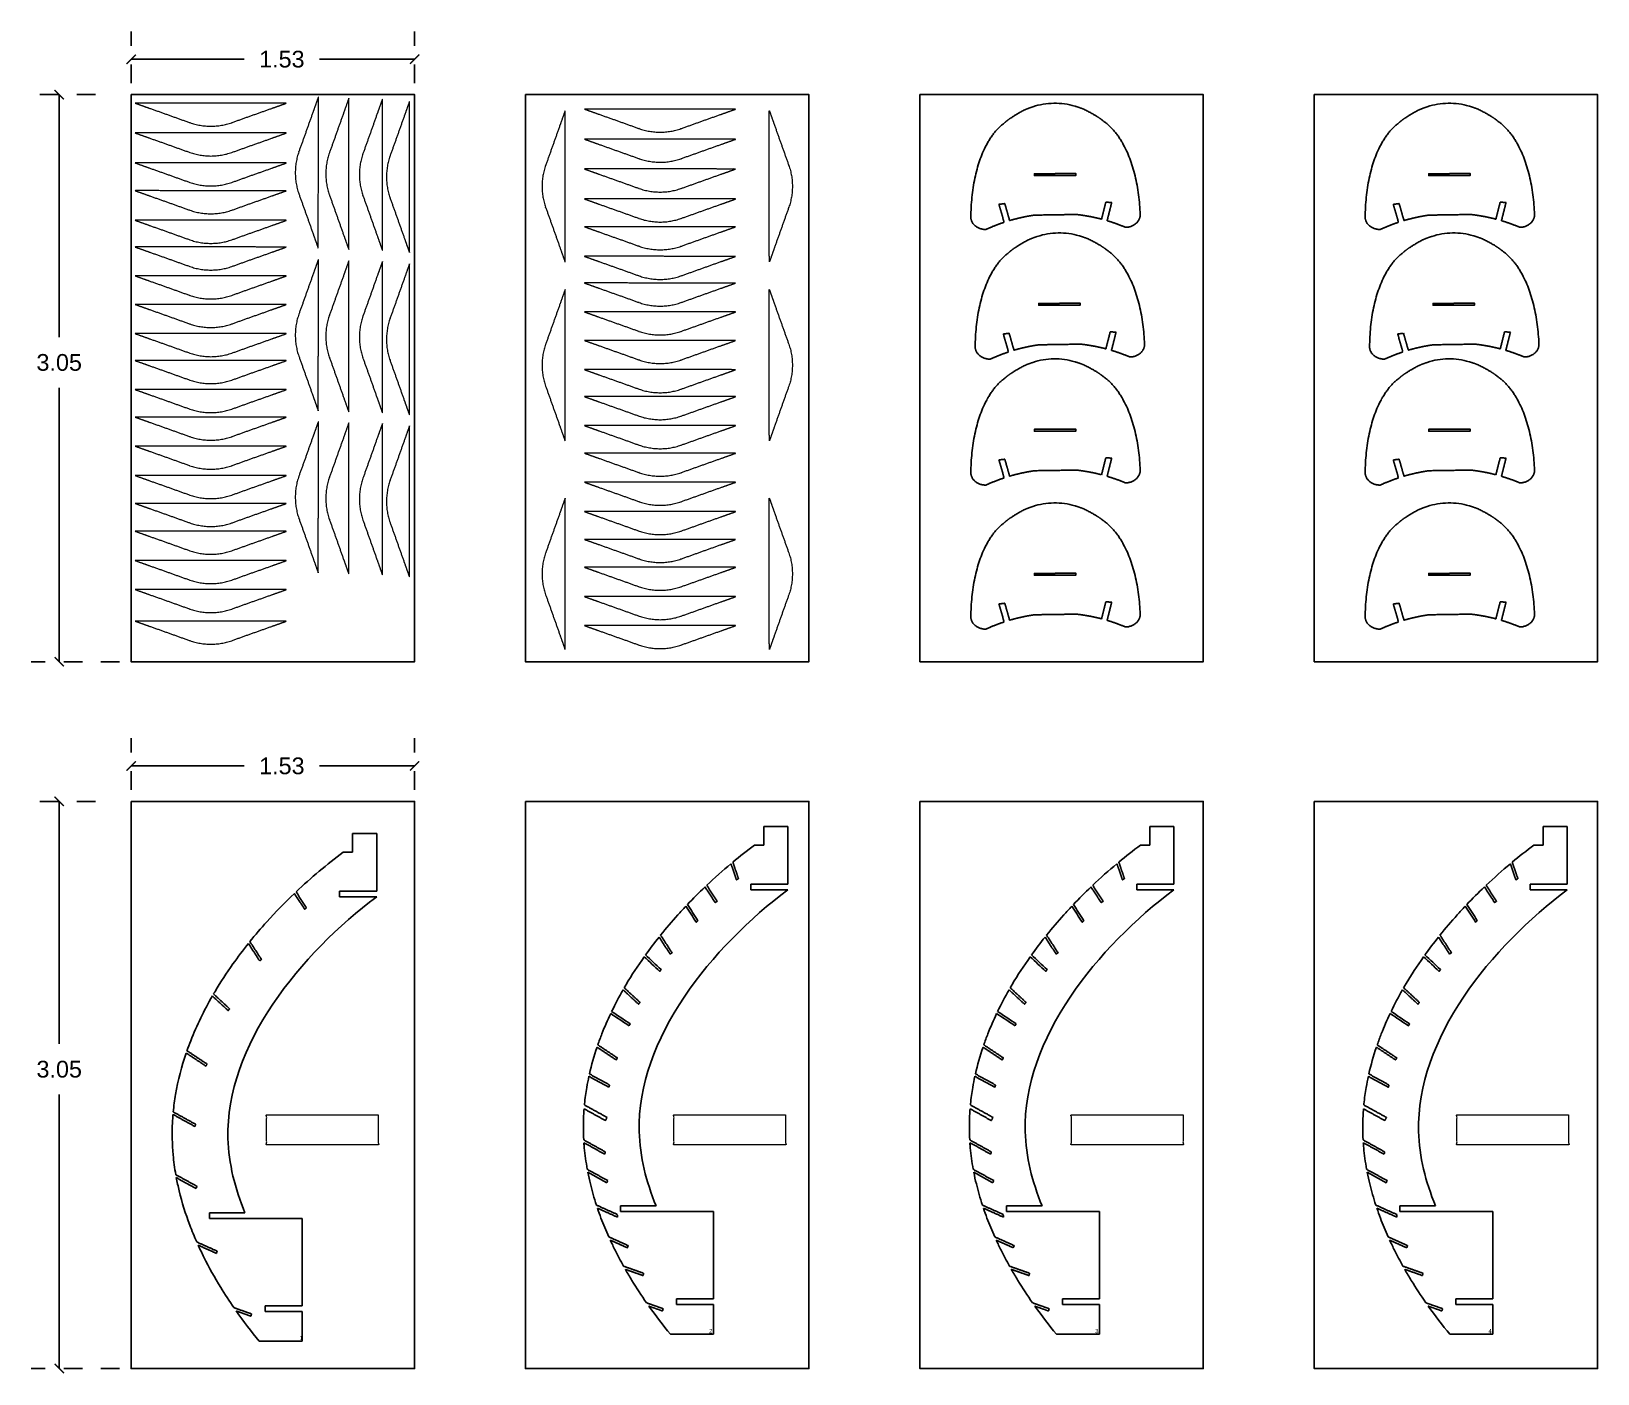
# Model space of a CAD drawing. Header units: metres. Extents: x 1979.8 to 2018, y 1971.1 to 1990.7.
# Drawn here: x 1979.83 to 1988.25, y 1983.5 to 1990.72 of the extents above; entities that cross this region are included whole.
import ezdxf

# ---------------------------------------------------------------- set-up
doc = ezdxf.new("R2010")
doc.units = ezdxf.units.M
doc.linetypes.add('HIDDEN', pattern=[9.525, 6.35, -3.175])
for name, color, linetype in [('ΔΙΑΣΤΑΣΕΙΣ', 60, 'Continuous'), ('ΦΥΛΛΑ ΓΙΑ CNC', 1, 'Continuous'), ('ΦΥΛΛΑ ΚΟΝΤΡΑ ΠΛΑΚΕ', 131, 'Continuous'), ('ΧΑΡΑΞΗ', 5, 'Continuous')]:
    doc.layers.add(name, color=color, linetype=linetype)
doc.styles.get("Standard").update_dxf_attribs({"font": 'arial.ttf'})
doc.dimstyles.new('Copy of STANDARD_ACAD', dxfattribs={"dimtxt": 0.1, "dimasz": 0.1, "dimexe": 0.15, "dimexo": 0.0625, "dimgap": 0.09, "dimtad": 0, "dimtih": 1, "dimtoh": 1, "dimzin": 0, "dimdsep": 46, "dimtxsty": 'Standard', "dimblk": 'ARCHTICK', "dimcen": 0.09, "dimadec": 0, "dimazin": 0, "dimtfac": 1, "dimtofl": 0, "dimtmove": 0, "dimatfit": 3, "dimfxl": 1, "dimtolj": 1, "dimtzin": 0, "dimarcsym": 0})

msp = doc.modelspace()

# ---------------------------------------------------------------- texts
at = {"layer": 'ΧΑΡΑΞΗ'}
for s, p in [('1', (1981.2706, 1983.6841)), ('2', (1983.4744, 1983.7216)), ('3', (1985.5515, 1983.7216)), ('4', (1987.6668, 1983.7216))]:
    msp.add_text(s, height=0.0228, dxfattribs=at).set_placement(p)

# ---------------------------------------------------------------- blocks, each defined once
blk = doc.blocks.new('_ArchTick')
at = {"color": 0, "linetype": 'ByBlock', "const_width": 0.15}
blk.add_lwpolyline([(-0.5, -0.5), (0.5, 0.5)], dxfattribs=at)
blk = doc.blocks.new('*D12')
at = {"layer": 'Defpoints', "color": 0, "linetype": 'HIDDEN', "ltscale": 0.01, "transparency": 16777216}
for p in [(1979.978, 1990.3823), (1980.2354, 1990.3823), (1980.365, 1987.3323)]:
    blk.add_point(p, dxfattribs=at)
at = {"layer": 'ΔΙΑΣΤΑΣΕΙΣ', "color": 0, "linetype": 'HIDDEN', "lineweight": -2, "ltscale": 0.01, "transparency": 16777216}
for p, q in [((1980.1729, 1990.3823), (1979.828, 1990.3823)), ((1980.3025, 1987.3323), (1979.828, 1987.3323))]:
    blk.add_line(p, q, dxfattribs=at)
at = {"layer": 'ΔΙΑΣΤΑΣΕΙΣ', "color": 0, "linetype": 'Continuous', "lineweight": -2, "ltscale": 0.01, "transparency": 16777216}
for p, q in [((1979.978, 1990.3823), (1979.978, 1989.0776)), ((1979.978, 1987.3323), (1979.978, 1988.8056))]:
    blk.add_line(p, q, dxfattribs=at)
at = {"layer": 'ΔΙΑΣΤΑΣΕΙΣ', "color": 0, "linetype": 'HIDDEN', "lineweight": -2, "ltscale": 0.01, "transparency": 16777216, "xscale": 0.05, "yscale": 0.05, "zscale": 0.05}
for p, rotation in [((1979.978, 1990.3823), 90), ((1979.978, 1987.3323), 270)]:
    blk.add_blockref('_ArchTick', p, dxfattribs=dict(at, rotation=rotation))
at = {"layer": 'ΔΙΑΣΤΑΣΕΙΣ', "color": 0, "linetype": 'HIDDEN', "lineweight": 5, "ltscale": 0.01, "transparency": 16777216, "insert": (1979.978, 1988.9416), "char_height": 0.09, "attachment_point": 5}
blk.add_mtext('\\A1;3.05', dxfattribs=at)
blk = doc.blocks.new('*D17')
at = {"layer": 'Defpoints', "color": 0, "linetype": 'HIDDEN', "ltscale": 0.01, "transparency": 16777216}
for p in [(1981.89, 1990.5727), (1980.365, 1990.3823), (1981.89, 1990.3823)]:
    blk.add_point(p, dxfattribs=at)
at = {"layer": 'ΔΙΑΣΤΑΣΕΙΣ', "color": 0, "linetype": 'HIDDEN', "lineweight": -2, "ltscale": 0.01, "transparency": 16777216}
for p, q in [((1980.365, 1990.4448), (1980.365, 1990.7227)), ((1981.89, 1990.4448), (1981.89, 1990.7227))]:
    blk.add_line(p, q, dxfattribs=at)
at = {"layer": 'ΔΙΑΣΤΑΣΕΙΣ', "color": 0, "linetype": 'Continuous', "lineweight": -2, "ltscale": 0.01, "transparency": 16777216}
for p, q in [((1980.365, 1990.5727), (1980.9731, 1990.5727)), ((1981.89, 1990.5727), (1981.3784, 1990.5727))]:
    blk.add_line(p, q, dxfattribs=at)
at = {"layer": 'ΔΙΑΣΤΑΣΕΙΣ', "color": 0, "linetype": 'HIDDEN', "lineweight": -2, "ltscale": 0.01, "transparency": 16777216, "xscale": 0.05, "yscale": 0.05, "zscale": 0.05, "rotation": 180}
blk.add_blockref('_ArchTick', (1980.365, 1990.5727), dxfattribs=at)
at = {"layer": 'ΔΙΑΣΤΑΣΕΙΣ', "color": 0, "linetype": 'HIDDEN', "lineweight": -2, "ltscale": 0.01, "transparency": 16777216, "xscale": 0.05, "yscale": 0.05, "zscale": 0.05}
blk.add_blockref('_ArchTick', (1981.89, 1990.5727), dxfattribs=at)
at = {"layer": 'ΔΙΑΣΤΑΣΕΙΣ', "color": 0, "linetype": 'HIDDEN', "lineweight": 5, "ltscale": 0.01, "transparency": 16777216, "insert": (1981.1757, 1990.5727), "char_height": 0.09, "attachment_point": 5}
blk.add_mtext('\\A1;1.53', dxfattribs=at)
blk = doc.blocks.new('*D13')
at = {"layer": 'Defpoints', "color": 0, "linetype": 'HIDDEN', "ltscale": 0.01, "transparency": 16777216}
for p in [(1979.978, 1986.5816), (1980.2354, 1986.5816), (1980.365, 1983.5316)]:
    blk.add_point(p, dxfattribs=at)
at = {"layer": 'ΔΙΑΣΤΑΣΕΙΣ', "color": 0, "linetype": 'HIDDEN', "lineweight": -2, "ltscale": 0.01, "transparency": 16777216}
for p, q in [((1980.1729, 1986.5816), (1979.828, 1986.5816)), ((1980.3025, 1983.5316), (1979.828, 1983.5316))]:
    blk.add_line(p, q, dxfattribs=at)
at = {"layer": 'ΔΙΑΣΤΑΣΕΙΣ', "color": 0, "linetype": 'Continuous', "lineweight": -2, "ltscale": 0.01, "transparency": 16777216}
for p, q in [((1979.978, 1986.5816), (1979.978, 1985.2769)), ((1979.978, 1983.5316), (1979.978, 1985.0049))]:
    blk.add_line(p, q, dxfattribs=at)
at = {"layer": 'ΔΙΑΣΤΑΣΕΙΣ', "color": 0, "linetype": 'HIDDEN', "lineweight": -2, "ltscale": 0.01, "transparency": 16777216, "xscale": 0.05, "yscale": 0.05, "zscale": 0.05}
for p, rotation in [((1979.978, 1986.5816), 90), ((1979.978, 1983.5316), 270)]:
    blk.add_blockref('_ArchTick', p, dxfattribs=dict(at, rotation=rotation))
at = {"layer": 'ΔΙΑΣΤΑΣΕΙΣ', "color": 0, "linetype": 'HIDDEN', "lineweight": 5, "ltscale": 0.01, "transparency": 16777216, "insert": (1979.978, 1985.1409), "char_height": 0.09, "attachment_point": 5}
blk.add_mtext('\\A1;3.05', dxfattribs=at)
blk = doc.blocks.new('*D18')
at = {"layer": 'Defpoints', "color": 0, "linetype": 'HIDDEN', "ltscale": 0.01, "transparency": 16777216}
for p in [(1981.89, 1986.772), (1980.365, 1986.5816), (1981.89, 1986.5816)]:
    blk.add_point(p, dxfattribs=at)
at = {"layer": 'ΔΙΑΣΤΑΣΕΙΣ', "color": 0, "linetype": 'HIDDEN', "lineweight": -2, "ltscale": 0.01, "transparency": 16777216}
for p, q in [((1980.365, 1986.6441), (1980.365, 1986.922)), ((1981.89, 1986.6441), (1981.89, 1986.922))]:
    blk.add_line(p, q, dxfattribs=at)
at = {"layer": 'ΔΙΑΣΤΑΣΕΙΣ', "color": 0, "linetype": 'Continuous', "lineweight": -2, "ltscale": 0.01, "transparency": 16777216}
for p, q in [((1980.365, 1986.772), (1980.9731, 1986.772)), ((1981.89, 1986.772), (1981.3784, 1986.772))]:
    blk.add_line(p, q, dxfattribs=at)
at = {"layer": 'ΔΙΑΣΤΑΣΕΙΣ', "color": 0, "linetype": 'HIDDEN', "lineweight": -2, "ltscale": 0.01, "transparency": 16777216, "xscale": 0.05, "yscale": 0.05, "zscale": 0.05, "rotation": 180}
blk.add_blockref('_ArchTick', (1980.365, 1986.772), dxfattribs=at)
at = {"layer": 'ΔΙΑΣΤΑΣΕΙΣ', "color": 0, "linetype": 'HIDDEN', "lineweight": -2, "ltscale": 0.01, "transparency": 16777216, "xscale": 0.05, "yscale": 0.05, "zscale": 0.05}
blk.add_blockref('_ArchTick', (1981.89, 1986.772), dxfattribs=at)
at = {"layer": 'ΔΙΑΣΤΑΣΕΙΣ', "color": 0, "linetype": 'HIDDEN', "lineweight": 5, "ltscale": 0.01, "transparency": 16777216, "insert": (1981.1757, 1986.772), "char_height": 0.09, "attachment_point": 5}
blk.add_mtext('\\A1;1.53', dxfattribs=at)

# ---------------------------------------------------------------- dimensions: what is measured, and where the dimension line sits
at = {"layer": 'ΔΙΑΣΤΑΣΕΙΣ', "linetype": 'HIDDEN', "lineweight": 5, "ltscale": 0.01}
for base, p1, p2, picture, middle in [((1981.8899542989, 1990.572722965), (1980.3649542989, 1990.3823056346), (1981.8899542989, 1990.3823056346), '*D17', (1981.1757114564, 1990.572722965)), ((1981.8899542989, 1986.7720284671), (1980.3649542989, 1986.5816111366), (1981.8899542989, 1986.5816111366), '*D18', (1981.1757114564, 1986.7720284671))]:
    dim = msp.add_linear_dim(base=base, p1=p1, p2=p2, dimstyle='Copy of STANDARD_ACAD', override={"dimtxt": 0.09, "dimasz": 0.05}, dxfattribs=at)
    dim.commit()
    dim.dimension.update_dxf_attribs({"geometry": picture, "text_midpoint": middle, "dimtype": 160})
for base, p1, p2, picture, middle in [((1979.978, 1990.3823), (1980.365, 1987.3323), (1980.2354, 1990.3823), '*D12', (1979.978, 1988.9416)), ((1979.978, 1986.5816), (1980.365, 1983.5316), (1980.2354, 1986.5816), '*D13', (1979.978, 1985.1409))]:
    dim = msp.add_linear_dim(base=base, p1=p1, p2=p2, angle=90, dimstyle='Copy of STANDARD_ACAD', override={"dimtxt": 0.09, "dimasz": 0.05}, dxfattribs=at)
    dim.commit()
    dim.dimension.update_dxf_attribs({"geometry": picture, "text_midpoint": middle, "dimtype": 160})

# ---------------------------------------------------------------- linework, layer by layer
at = {"layer": 'ΦΥΛΛΑ ΓΙΑ CNC'}
for p, q in [((1981.2859, 1983.8387), (1981.2859, 1983.6782)), ((1983.4981, 1983.8761), (1983.4981, 1983.7156)), ((1985.5745, 1983.8761), (1985.5745, 1983.7156)), ((1987.6909, 1983.8761), (1987.6909, 1983.7156)), ((1981.0542, 1983.6782), (1981.2859, 1983.6782)), ((1983.2663, 1983.7156), (1983.4981, 1983.7156)), ((1985.3427, 1983.7156), (1985.5745, 1983.7156)), ((1987.4592, 1983.7156), (1987.6909, 1983.7156))]:
    msp.add_line(p, q, dxfattribs=at)
for points in [[(1985.3357, 1989.9571), (1985.2243, 1989.9571), (1985.2243, 1989.9469), (1985.4472, 1989.9476), (1985.4472, 1989.9575), (1985.3357, 1989.9575)], [(1987.4572, 1989.9571), (1987.3458, 1989.9571), (1987.3458, 1989.9469), (1987.5687, 1989.9476), (1987.5687, 1989.9575), (1987.4572, 1989.9575)], [(1985.3592, 1989.2598), (1985.2477, 1989.2598), (1985.2478, 1989.2496), (1985.4707, 1989.2503), (1985.4706, 1989.2601), (1985.3592, 1989.2601)], [(1987.4807, 1989.2598), (1987.3692, 1989.2598), (1987.3692, 1989.2496), (1987.5922, 1989.2503), (1987.5921, 1989.2601), (1987.4807, 1989.2601)], [(1985.3357, 1988.5826), (1985.2243, 1988.5826), (1985.2243, 1988.5724), (1985.4472, 1988.573), (1985.4472, 1988.5829), (1985.3357, 1988.5829)], [(1987.4572, 1988.5826), (1987.3458, 1988.5826), (1987.3458, 1988.5724), (1987.5687, 1988.573), (1987.5687, 1988.5829), (1987.4572, 1988.5829)], [(1985.3357, 1987.8078), (1985.2243, 1987.8078), (1985.2243, 1987.7976), (1985.4472, 1987.7983), (1985.4472, 1987.8082), (1985.3357, 1987.8082)], [(1987.4572, 1987.8078), (1987.3458, 1987.8078), (1987.3458, 1987.7976), (1987.5687, 1987.7983), (1987.5687, 1987.8082), (1987.4572, 1987.8082)]]:
    msp.add_lwpolyline(points, dxfattribs=at)
at = {"layer": 'ΦΥΛΛΑ ΓΙΑ CNC', "lineweight": 5}
for points in [[(1980.9059, 1990.2315), (1980.9066, 1990.2318), (1980.9073, 1990.232), (1980.9079, 1990.2322), (1980.9727, 1990.2556), (1981.0376, 1990.2786), (1981.1025, 1990.3016), (1981.1354, 1990.3132), (1981.1683, 1990.3249), (1981.2012, 1990.3365), (1981.1683, 1990.3365), (1981.1354, 1990.3365), (1981.1025, 1990.3365), (1980.8964, 1990.3366), (1980.6904, 1990.3367), (1980.4843, 1990.3368), (1980.4514, 1990.3368), (1980.4185, 1990.3368), (1980.3856, 1990.3369), (1980.4185, 1990.3252), (1980.4514, 1990.3135), (1980.4843, 1990.3018), (1980.5492, 1990.2788), (1980.6141, 1990.2557), (1980.6789, 1990.2323), (1980.6795, 1990.2321), (1980.6802, 1990.2319), (1980.6809, 1990.2316)], [(1981.2669, 1989.8498), (1981.2672, 1989.8492), (1981.2674, 1989.8485), (1981.2676, 1989.8478), (1981.291, 1989.7831), (1981.3139, 1989.7182), (1981.3369, 1989.6533), (1981.3486, 1989.6204), (1981.3602, 1989.5875), (1981.3719, 1989.5545), (1981.3719, 1989.5875), (1981.3719, 1989.6204), (1981.3719, 1989.6533), (1981.372, 1989.8593), (1981.3721, 1990.0654), (1981.3722, 1990.2715), (1981.3722, 1990.3044), (1981.3722, 1990.3373), (1981.3722, 1990.3702), (1981.3606, 1990.3373), (1981.3489, 1990.3044), (1981.3372, 1990.2715), (1981.3142, 1990.2066), (1981.2911, 1990.1417), (1981.2677, 1990.0769), (1981.2675, 1990.0763), (1981.2673, 1990.0756), (1981.267, 1990.0749)], [(1981.4312, 1989.8437), (1981.4314, 1989.843), (1981.4316, 1989.8424), (1981.4319, 1989.8417), (1981.4552, 1989.7769), (1981.4782, 1989.712), (1981.5012, 1989.6471), (1981.5128, 1989.6142), (1981.5245, 1989.5813), (1981.5361, 1989.5484), (1981.5361, 1989.5813), (1981.5362, 1989.6142), (1981.5362, 1989.6471), (1981.5363, 1989.8532), (1981.5364, 1990.0593), (1981.5364, 1990.2654), (1981.5365, 1990.2983), (1981.5365, 1990.3312), (1981.5365, 1990.3641), (1981.5248, 1990.3312), (1981.5131, 1990.2983), (1981.5015, 1990.2654), (1981.4784, 1990.2005), (1981.4554, 1990.1355), (1981.432, 1990.0708), (1981.4317, 1990.0701), (1981.4315, 1990.0694), (1981.4313, 1990.0688)], [(1981.6118, 1989.8396), (1981.6121, 1989.8389), (1981.6123, 1989.8383), (1981.6125, 1989.8376), (1981.6359, 1989.7728), (1981.6589, 1989.7079), (1981.6819, 1989.643), (1981.6935, 1989.6101), (1981.7052, 1989.5772), (1981.7168, 1989.5443), (1981.7168, 1989.5772), (1981.7168, 1989.6101), (1981.7168, 1989.643), (1981.7169, 1989.8491), (1981.717, 1990.0552), (1981.7171, 1990.2613), (1981.7171, 1990.2942), (1981.7171, 1990.3271), (1981.7172, 1990.36), (1981.7055, 1990.3271), (1981.6938, 1990.2942), (1981.6821, 1990.2613), (1981.6591, 1990.1963), (1981.636, 1990.1314), (1981.6126, 1990.0667), (1981.6124, 1990.066), (1981.6122, 1990.0653), (1981.6119, 1990.0647)], [(1981.7576, 1989.8273), (1981.7578, 1989.8266), (1981.7581, 1989.8259), (1981.7583, 1989.8253), (1981.7817, 1989.7605), (1981.8046, 1989.6956), (1981.8276, 1989.6307), (1981.8393, 1989.5978), (1981.8509, 1989.5649), (1981.8626, 1989.532), (1981.8626, 1989.5649), (1981.8626, 1989.5978), (1981.8626, 1989.6307), (1981.8627, 1989.8368), (1981.8628, 1990.0429), (1981.8629, 1990.2489), (1981.8629, 1990.2818), (1981.8629, 1990.3148), (1981.8629, 1990.3477), (1981.8513, 1990.3148), (1981.8396, 1990.2818), (1981.8279, 1990.2489), (1981.8048, 1990.184), (1981.7818, 1990.1191), (1981.7584, 1990.0543), (1981.7582, 1990.0537), (1981.7579, 1990.053), (1981.7577, 1990.0524)], [(1982.5947, 1989.7767), (1982.5949, 1989.776), (1982.5951, 1989.7754), (1982.5954, 1989.7747), (1982.6187, 1989.7099), (1982.6417, 1989.645), (1982.6647, 1989.5801), (1982.6763, 1989.5472), (1982.688, 1989.5143), (1982.6996, 1989.4814), (1982.6996, 1989.5143), (1982.6997, 1989.5472), (1982.6997, 1989.5801), (1982.6998, 1989.7862), (1982.6999, 1989.9923), (1982.6999, 1990.1984), (1982.7, 1990.2313), (1982.7, 1990.2642), (1982.7, 1990.2971), (1982.6883, 1990.2642), (1982.6766, 1990.2313), (1982.665, 1990.1984), (1982.6419, 1990.1335), (1982.6189, 1990.0685), (1982.5955, 1990.0038), (1982.5952, 1990.0031), (1982.595, 1990.0024), (1982.5948, 1990.0018)], [(1983.3229, 1990.1996), (1983.3236, 1990.1998), (1983.3243, 1990.2001), (1983.3249, 1990.2003), (1983.3897, 1990.2236), (1983.4546, 1990.2466), (1983.5195, 1990.2696), (1983.5524, 1990.2812), (1983.5853, 1990.2929), (1983.6182, 1990.3045), (1983.5853, 1990.3046), (1983.5524, 1990.3046), (1983.5195, 1990.3046), (1983.3134, 1990.3047), (1983.1073, 1990.3048), (1982.9013, 1990.3049), (1982.8684, 1990.3049), (1982.8355, 1990.3049), (1982.8025, 1990.3049), (1982.8355, 1990.2932), (1982.8684, 1990.2815), (1982.9013, 1990.2699), (1982.9662, 1990.2468), (1983.0311, 1990.2238), (1983.0959, 1990.2004), (1983.0965, 1990.2002), (1983.0972, 1990.1999), (1983.0978, 1990.1997)], [(1983.9032, 1989.7767), (1983.903, 1989.776), (1983.9028, 1989.7754), (1983.9025, 1989.7747), (1983.8792, 1989.7099), (1983.8562, 1989.645), (1983.8332, 1989.5801), (1983.8216, 1989.5472), (1983.8099, 1989.5143), (1983.7983, 1989.4814), (1983.7982, 1989.5143), (1983.7982, 1989.5472), (1983.7982, 1989.5801), (1983.7981, 1989.7862), (1983.798, 1989.9923), (1983.7979, 1990.1984), (1983.7979, 1990.2313), (1983.7979, 1990.2642), (1983.7979, 1990.2971), (1983.8096, 1990.2642), (1983.8213, 1990.2313), (1983.8329, 1990.1984), (1983.856, 1990.1335), (1983.879, 1990.0685), (1983.9024, 1990.0038), (1983.9027, 1990.0031), (1983.9029, 1990.0024), (1983.9031, 1990.0018)], [(1980.9059, 1990.0712), (1980.9066, 1990.0715), (1980.9073, 1990.0717), (1980.9079, 1990.0719), (1980.9727, 1990.0953), (1981.0376, 1990.1182), (1981.1025, 1990.1412), (1981.1354, 1990.1529), (1981.1683, 1990.1645), (1981.2012, 1990.1762), (1981.1683, 1990.1762), (1981.1354, 1990.1762), (1981.1025, 1990.1762), (1980.8964, 1990.1763), (1980.6904, 1990.1764), (1980.4843, 1990.1765), (1980.4514, 1990.1765), (1980.4185, 1990.1765), (1980.3856, 1990.1765), (1980.4185, 1990.1649), (1980.4514, 1990.1532), (1980.4843, 1990.1415), (1980.5492, 1990.1185), (1980.6141, 1990.0954), (1980.6789, 1990.072), (1980.6795, 1990.0718), (1980.6802, 1990.0716), (1980.6809, 1990.0713)], [(1983.3229, 1990.0378), (1983.3235, 1990.038), (1983.3242, 1990.0382), (1983.3249, 1990.0385), (1983.3896, 1990.0618), (1983.4545, 1990.0848), (1983.5194, 1990.1078), (1983.5523, 1990.1194), (1983.5852, 1990.1311), (1983.6182, 1990.1427), (1983.5852, 1990.1427), (1983.5523, 1990.1427), (1983.5194, 1990.1428), (1983.3134, 1990.1429), (1983.1073, 1990.1429), (1982.9012, 1990.143), (1982.8683, 1990.143), (1982.8354, 1990.1431), (1982.8025, 1990.1431), (1982.8354, 1990.1314), (1982.8683, 1990.1197), (1982.9012, 1990.108), (1982.9661, 1990.085), (1983.031, 1990.0619), (1983.0958, 1990.0386), (1983.0964, 1990.0383), (1983.0971, 1990.0381), (1983.0978, 1990.0379)], [(1980.9059, 1989.91), (1980.9066, 1989.9103), (1980.9073, 1989.9105), (1980.9079, 1989.9107), (1980.9727, 1989.9341), (1981.0376, 1989.9571), (1981.1025, 1989.98), (1981.1354, 1989.9917), (1981.1683, 1990.0033), (1981.2012, 1990.015), (1981.1683, 1990.015), (1981.1354, 1990.015), (1981.1025, 1990.015), (1980.8964, 1990.0151), (1980.6904, 1990.0152), (1980.4843, 1990.0153), (1980.4514, 1990.0153), (1980.4185, 1990.0153), (1980.3856, 1990.0154), (1980.4185, 1990.0037), (1980.4514, 1989.992), (1980.4843, 1989.9803), (1980.5492, 1989.9573), (1980.6141, 1989.9342), (1980.6789, 1989.9108), (1980.6795, 1989.9106), (1980.6802, 1989.9104), (1980.6809, 1989.9101)], [(1983.3229, 1989.8774), (1983.3235, 1989.8777), (1983.3242, 1989.8779), (1983.3249, 1989.8781), (1983.3896, 1989.9015), (1983.4545, 1989.9245), (1983.5194, 1989.9475), (1983.5523, 1989.9591), (1983.5852, 1989.9708), (1983.6182, 1989.9824), (1983.5852, 1989.9824), (1983.5523, 1989.9824), (1983.5194, 1989.9824), (1983.3134, 1989.9825), (1983.1073, 1989.9826), (1982.9012, 1989.9827), (1982.8683, 1989.9827), (1982.8354, 1989.9827), (1982.8025, 1989.9828), (1982.8354, 1989.9711), (1982.8683, 1989.9594), (1982.9012, 1989.9477), (1982.9661, 1989.9247), (1983.031, 1989.9016), (1983.0958, 1989.8782), (1983.0964, 1989.878), (1983.0971, 1989.8778), (1983.0978, 1989.8775)], [(1980.9059, 1989.7606), (1980.9066, 1989.7609), (1980.9073, 1989.7611), (1980.9079, 1989.7613), (1980.9727, 1989.7847), (1981.0376, 1989.8077), (1981.1025, 1989.8307), (1981.1354, 1989.8423), (1981.1683, 1989.854), (1981.2012, 1989.8656), (1981.1683, 1989.8656), (1981.1354, 1989.8656), (1981.1025, 1989.8656), (1980.8964, 1989.8657), (1980.6904, 1989.8658), (1980.4843, 1989.8659), (1980.4514, 1989.8659), (1980.4185, 1989.8659), (1980.3856, 1989.866), (1980.4185, 1989.8543), (1980.4514, 1989.8426), (1980.4843, 1989.8309), (1980.5492, 1989.8079), (1980.6141, 1989.7848), (1980.6789, 1989.7614), (1980.6795, 1989.7612), (1980.6802, 1989.761), (1980.6809, 1989.7607)], [(1983.3229, 1989.7163), (1983.3235, 1989.7165), (1983.3242, 1989.7167), (1983.3249, 1989.717), (1983.3896, 1989.7403), (1983.4545, 1989.7633), (1983.5194, 1989.7863), (1983.5523, 1989.7979), (1983.5852, 1989.8096), (1983.6182, 1989.8212), (1983.5852, 1989.8212), (1983.5523, 1989.8212), (1983.5194, 1989.8213), (1983.3134, 1989.8213), (1983.1073, 1989.8214), (1982.9012, 1989.8215), (1982.8683, 1989.8215), (1982.8354, 1989.8216), (1982.8025, 1989.8216), (1982.8354, 1989.8099), (1982.8683, 1989.7982), (1982.9012, 1989.7865), (1982.9661, 1989.7635), (1983.031, 1989.7404), (1983.0958, 1989.7171), (1983.0964, 1989.7168), (1983.0971, 1989.7166), (1983.0978, 1989.7164)], [(1980.9059, 1989.6014), (1980.9066, 1989.6017), (1980.9073, 1989.6019), (1980.9079, 1989.6021), (1980.9727, 1989.6255), (1981.0376, 1989.6484), (1981.1025, 1989.6714), (1981.1354, 1989.6831), (1981.1683, 1989.6947), (1981.2012, 1989.7064), (1981.1683, 1989.7064), (1981.1354, 1989.7064), (1981.1025, 1989.7064), (1980.8964, 1989.7065), (1980.6904, 1989.7066), (1980.4843, 1989.7067), (1980.4514, 1989.7067), (1980.4185, 1989.7067), (1980.3856, 1989.7067), (1980.4185, 1989.6951), (1980.4514, 1989.6834), (1980.4843, 1989.6717), (1980.5492, 1989.6487), (1980.6141, 1989.6256), (1980.6789, 1989.6022), (1980.6795, 1989.602), (1980.6802, 1989.6018), (1980.6809, 1989.6015)], [(1983.3229, 1989.5669), (1983.3235, 1989.5671), (1983.3242, 1989.5673), (1983.3249, 1989.5676), (1983.3896, 1989.5909), (1983.4545, 1989.6139), (1983.5194, 1989.6369), (1983.5523, 1989.6485), (1983.5852, 1989.6602), (1983.6182, 1989.6718), (1983.5852, 1989.6718), (1983.5523, 1989.6718), (1983.5194, 1989.6719), (1983.3134, 1989.672), (1983.1073, 1989.672), (1982.9012, 1989.6721), (1982.8683, 1989.6721), (1982.8354, 1989.6722), (1982.8025, 1989.6722), (1982.8354, 1989.6605), (1982.8683, 1989.6488), (1982.9012, 1989.6371), (1982.9661, 1989.6141), (1983.031, 1989.5911), (1983.0958, 1989.5677), (1983.0964, 1989.5674), (1983.0971, 1989.5672), (1983.0978, 1989.567)], [(1980.9059, 1989.4579), (1980.9066, 1989.4582), (1980.9073, 1989.4584), (1980.9079, 1989.4586), (1980.9727, 1989.482), (1981.0376, 1989.505), (1981.1025, 1989.5279), (1981.1354, 1989.5396), (1981.1683, 1989.5512), (1981.2012, 1989.5629), (1981.1683, 1989.5629), (1981.1354, 1989.5629), (1981.1025, 1989.5629), (1980.8964, 1989.563), (1980.6904, 1989.5631), (1980.4843, 1989.5632), (1980.4514, 1989.5632), (1980.4185, 1989.5632), (1980.3856, 1989.5632), (1980.4185, 1989.5516), (1980.4514, 1989.5399), (1980.4843, 1989.5282), (1980.5492, 1989.5052), (1980.6141, 1989.4821), (1980.6789, 1989.4587), (1980.6795, 1989.4585), (1980.6802, 1989.4583), (1980.6809, 1989.458)], [(1981.2669, 1988.9761), (1981.2672, 1988.9754), (1981.2674, 1988.9748), (1981.2676, 1988.9741), (1981.291, 1988.9093), (1981.3139, 1988.8444), (1981.3369, 1988.7795), (1981.3486, 1988.7466), (1981.3602, 1988.7137), (1981.3719, 1988.6808), (1981.3719, 1988.7137), (1981.3719, 1988.7466), (1981.3719, 1988.7795), (1981.372, 1988.9856), (1981.3721, 1989.1917), (1981.3722, 1989.3978), (1981.3722, 1989.4307), (1981.3722, 1989.4636), (1981.3722, 1989.4965), (1981.3606, 1989.4636), (1981.3489, 1989.4307), (1981.3372, 1989.3978), (1981.3142, 1989.3329), (1981.2911, 1989.268), (1981.2677, 1989.2032), (1981.2675, 1989.2025), (1981.2673, 1989.2018), (1981.267, 1989.2012)], [(1981.4312, 1988.9699), (1981.4314, 1988.9693), (1981.4316, 1988.9686), (1981.4319, 1988.9679), (1981.4552, 1988.9032), (1981.4782, 1988.8383), (1981.5012, 1988.7734), (1981.5128, 1988.7405), (1981.5245, 1988.7076), (1981.5361, 1988.6746), (1981.5361, 1988.7076), (1981.5362, 1988.7405), (1981.5362, 1988.7734), (1981.5363, 1988.9794), (1981.5364, 1989.1855), (1981.5364, 1989.3916), (1981.5365, 1989.4245), (1981.5365, 1989.4574), (1981.5365, 1989.4903), (1981.5248, 1989.4574), (1981.5131, 1989.4245), (1981.5015, 1989.3916), (1981.4784, 1989.3267), (1981.4554, 1989.2618), (1981.432, 1989.197), (1981.4317, 1989.1964), (1981.4315, 1989.1957), (1981.4313, 1989.195)], [(1981.6118, 1988.9658), (1981.6121, 1988.9652), (1981.6123, 1988.9645), (1981.6125, 1988.9638), (1981.6359, 1988.8991), (1981.6589, 1988.8342), (1981.6819, 1988.7693), (1981.6935, 1988.7364), (1981.7052, 1988.7034), (1981.7168, 1988.6705), (1981.7168, 1988.7034), (1981.7168, 1988.7364), (1981.7168, 1988.7693), (1981.7169, 1988.9753), (1981.717, 1989.1814), (1981.7171, 1989.3875), (1981.7171, 1989.4204), (1981.7171, 1989.4533), (1981.7172, 1989.4862), (1981.7055, 1989.4533), (1981.6938, 1989.4204), (1981.6821, 1989.3875), (1981.6591, 1989.3226), (1981.636, 1989.2577), (1981.6126, 1989.1929), (1981.6124, 1989.1922), (1981.6122, 1989.1916), (1981.6119, 1989.1909)], [(1983.3229, 1989.4076), (1983.3235, 1989.4079), (1983.3242, 1989.4081), (1983.3249, 1989.4083), (1983.3896, 1989.4317), (1983.4545, 1989.4547), (1983.5194, 1989.4776), (1983.5523, 1989.4893), (1983.5852, 1989.5009), (1983.6182, 1989.5126), (1983.5852, 1989.5126), (1983.5523, 1989.5126), (1983.5194, 1989.5126), (1983.3134, 1989.5127), (1983.1073, 1989.5128), (1982.9012, 1989.5129), (1982.8683, 1989.5129), (1982.8354, 1989.5129), (1982.8025, 1989.513), (1982.8354, 1989.5013), (1982.8683, 1989.4896), (1982.9012, 1989.4779), (1982.9661, 1989.4549), (1983.031, 1989.4318), (1983.0958, 1989.4084), (1983.0964, 1989.4082), (1983.0971, 1989.408), (1983.0978, 1989.4077)], [(1980.9059, 1989.3026), (1980.9066, 1989.3029), (1980.9073, 1989.3031), (1980.9079, 1989.3033), (1980.9727, 1989.3267), (1981.0376, 1989.3497), (1981.1025, 1989.3726), (1981.1354, 1989.3843), (1981.1683, 1989.3959), (1981.2012, 1989.4076), (1981.1683, 1989.4076), (1981.1354, 1989.4076), (1981.1025, 1989.4076), (1980.8964, 1989.4077), (1980.6904, 1989.4078), (1980.4843, 1989.4079), (1980.4514, 1989.4079), (1980.4185, 1989.4079), (1980.3856, 1989.408), (1980.4185, 1989.3963), (1980.4514, 1989.3846), (1980.4843, 1989.3729), (1980.5492, 1989.3499), (1980.6141, 1989.3268), (1980.6789, 1989.3034), (1980.6795, 1989.3032), (1980.6802, 1989.303), (1980.6809, 1989.3027)], [(1981.7576, 1988.9535), (1981.7578, 1988.9529), (1981.7581, 1988.9522), (1981.7583, 1988.9515), (1981.7817, 1988.8868), (1981.8046, 1988.8219), (1981.8276, 1988.7569), (1981.8393, 1988.724), (1981.8509, 1988.6911), (1981.8626, 1988.6582), (1981.8626, 1988.6911), (1981.8626, 1988.724), (1981.8626, 1988.7569), (1981.8627, 1988.963), (1981.8628, 1989.1691), (1981.8629, 1989.3752), (1981.8629, 1989.4081), (1981.8629, 1989.441), (1981.8629, 1989.4739), (1981.8513, 1989.441), (1981.8396, 1989.4081), (1981.8279, 1989.3752), (1981.8048, 1989.3103), (1981.7818, 1989.2454), (1981.7584, 1989.1806), (1981.7582, 1989.1799), (1981.7579, 1989.1793), (1981.7577, 1989.1786)], [(1982.5947, 1988.8148), (1982.5949, 1988.8142), (1982.5951, 1988.8135), (1982.5954, 1988.8128), (1982.6187, 1988.7481), (1982.6417, 1988.6832), (1982.6647, 1988.6182), (1982.6763, 1988.5853), (1982.688, 1988.5524), (1982.6996, 1988.5195), (1982.6996, 1988.5524), (1982.6997, 1988.5853), (1982.6997, 1988.6182), (1982.6998, 1988.8243), (1982.6999, 1989.0304), (1982.6999, 1989.2365), (1982.7, 1989.2694), (1982.7, 1989.3023), (1982.7, 1989.3352), (1982.6883, 1989.3023), (1982.6766, 1989.2694), (1982.665, 1989.2365), (1982.6419, 1989.1716), (1982.6189, 1989.1067), (1982.5955, 1989.0419), (1982.5952, 1989.0412), (1982.595, 1989.0406), (1982.5948, 1989.0399)], [(1983.3229, 1989.2641), (1983.3235, 1989.2644), (1983.3242, 1989.2646), (1983.3249, 1989.2648), (1983.3896, 1989.2882), (1983.4545, 1989.3112), (1983.5194, 1989.3342), (1983.5523, 1989.3458), (1983.5852, 1989.3575), (1983.6182, 1989.3691), (1983.5852, 1989.3691), (1983.5523, 1989.3691), (1983.5194, 1989.3691), (1983.3134, 1989.3692), (1983.1073, 1989.3693), (1982.9012, 1989.3694), (1982.8683, 1989.3694), (1982.8354, 1989.3694), (1982.8025, 1989.3695), (1982.8354, 1989.3578), (1982.8683, 1989.3461), (1982.9012, 1989.3344), (1982.9661, 1989.3114), (1983.031, 1989.2883), (1983.0958, 1989.2649), (1983.0964, 1989.2647), (1983.0971, 1989.2645), (1983.0978, 1989.2642)], [(1983.9032, 1988.8148), (1983.903, 1988.8142), (1983.9028, 1988.8135), (1983.9025, 1988.8128), (1983.8792, 1988.7481), (1983.8562, 1988.6832), (1983.8332, 1988.6182), (1983.8216, 1988.5853), (1983.8099, 1988.5524), (1983.7983, 1988.5195), (1983.7982, 1988.5524), (1983.7982, 1988.5853), (1983.7982, 1988.6182), (1983.7981, 1988.8243), (1983.798, 1989.0304), (1983.7979, 1989.2365), (1983.7979, 1989.2694), (1983.7979, 1989.3023), (1983.7979, 1989.3352), (1983.8096, 1989.3023), (1983.8213, 1989.2694), (1983.8329, 1989.2365), (1983.856, 1989.1716), (1983.879, 1989.1067), (1983.9024, 1989.0419), (1983.9027, 1989.0412), (1983.9029, 1989.0406), (1983.9031, 1989.0399)], [(1980.9059, 1989.149), (1980.9066, 1989.1493), (1980.9073, 1989.1495), (1980.9079, 1989.1497), (1980.9727, 1989.1731), (1981.0376, 1989.1961), (1981.1025, 1989.219), (1981.1354, 1989.2307), (1981.1683, 1989.2423), (1981.2012, 1989.254), (1981.1683, 1989.254), (1981.1354, 1989.254), (1981.1025, 1989.254), (1980.8964, 1989.2541), (1980.6904, 1989.2542), (1980.4843, 1989.2543), (1980.4514, 1989.2543), (1980.4185, 1989.2543), (1980.3856, 1989.2543), (1980.4185, 1989.2427), (1980.4514, 1989.231), (1980.4843, 1989.2193), (1980.5492, 1989.1963), (1980.6141, 1989.1732), (1980.6789, 1989.1498), (1980.6795, 1989.1496), (1980.6802, 1989.1494), (1980.6809, 1989.1491)], [(1983.3229, 1989.1089), (1983.3235, 1989.1091), (1983.3242, 1989.1093), (1983.3249, 1989.1096), (1983.3896, 1989.1329), (1983.4545, 1989.1559), (1983.5194, 1989.1789), (1983.5523, 1989.1905), (1983.5852, 1989.2022), (1983.6182, 1989.2138), (1983.5852, 1989.2138), (1983.5523, 1989.2138), (1983.5194, 1989.2139), (1983.3134, 1989.2139), (1983.1073, 1989.214), (1982.9012, 1989.2141), (1982.8683, 1989.2141), (1982.8354, 1989.2142), (1982.8025, 1989.2142), (1982.8354, 1989.2025), (1982.8683, 1989.1908), (1982.9012, 1989.1791), (1982.9661, 1989.1561), (1983.031, 1989.133), (1983.0958, 1989.1097), (1983.0964, 1989.1094), (1983.0971, 1989.1092), (1983.0978, 1989.109)], [(1980.9059, 1988.9921), (1980.9066, 1988.9923), (1980.9073, 1988.9925), (1980.9079, 1988.9928), (1980.9727, 1989.0161), (1981.0376, 1989.0391), (1981.1025, 1989.0621), (1981.1354, 1989.0737), (1981.1683, 1989.0854), (1981.2012, 1989.097), (1981.1683, 1989.097), (1981.1354, 1989.0971), (1981.1025, 1989.0971), (1980.8964, 1989.0972), (1980.6904, 1989.0972), (1980.4843, 1989.0973), (1980.4514, 1989.0974), (1980.4185, 1989.0974), (1980.3856, 1989.0974), (1980.4185, 1989.0857), (1980.4514, 1989.074), (1980.4843, 1989.0623), (1980.5492, 1989.0393), (1980.6141, 1989.0163), (1980.6789, 1988.9929), (1980.6795, 1988.9926), (1980.6802, 1988.9924), (1980.6809, 1988.9922)], [(1983.3229, 1988.9552), (1983.3235, 1988.9555), (1983.3242, 1988.9557), (1983.3249, 1988.9559), (1983.3896, 1988.9793), (1983.4545, 1989.0023), (1983.5194, 1989.0253), (1983.5523, 1989.0369), (1983.5852, 1989.0486), (1983.6182, 1989.0602), (1983.5852, 1989.0602), (1983.5523, 1989.0602), (1983.5194, 1989.0602), (1983.3134, 1989.0603), (1983.1073, 1989.0604), (1982.9012, 1989.0605), (1982.8683, 1989.0605), (1982.8354, 1989.0605), (1982.8025, 1989.0606), (1982.8354, 1989.0489), (1982.8683, 1989.0372), (1982.9012, 1989.0255), (1982.9661, 1989.0025), (1983.031, 1988.9794), (1983.0958, 1988.956), (1983.0964, 1988.9558), (1983.0971, 1988.9556), (1983.0978, 1988.9553)], [(1980.9059, 1988.847), (1980.9066, 1988.8473), (1980.9073, 1988.8475), (1980.9079, 1988.8477), (1980.9727, 1988.8711), (1981.0376, 1988.894), (1981.1025, 1988.917), (1981.1354, 1988.9287), (1981.1683, 1988.9403), (1981.2012, 1988.952), (1981.1683, 1988.952), (1981.1354, 1988.952), (1981.1025, 1988.952), (1980.8964, 1988.9521), (1980.6904, 1988.9522), (1980.4843, 1988.9523), (1980.4514, 1988.9523), (1980.4185, 1988.9523), (1980.3856, 1988.9523), (1980.4185, 1988.9407), (1980.4514, 1988.929), (1980.4843, 1988.9173), (1980.5492, 1988.8943), (1980.6141, 1988.8712), (1980.6789, 1988.8478), (1980.6795, 1988.8476), (1980.6802, 1988.8473), (1980.6809, 1988.8471)], [(1983.3229, 1988.7983), (1983.3235, 1988.7985), (1983.3242, 1988.7987), (1983.3249, 1988.799), (1983.3896, 1988.8223), (1983.4545, 1988.8453), (1983.5194, 1988.8683), (1983.5523, 1988.8799), (1983.5852, 1988.8916), (1983.6182, 1988.9032), (1983.5852, 1988.9033), (1983.5523, 1988.9033), (1983.5194, 1988.9033), (1983.3134, 1988.9034), (1983.1073, 1988.9035), (1982.9012, 1988.9036), (1982.8683, 1988.9036), (1982.8354, 1988.9036), (1982.8025, 1988.9036), (1982.8354, 1988.8919), (1982.8683, 1988.8802), (1982.9012, 1988.8686), (1982.9661, 1988.8455), (1983.031, 1988.8225), (1983.0958, 1988.7991), (1983.0964, 1988.7988), (1983.0971, 1988.7986), (1983.0978, 1988.7984)], [(1980.9059, 1988.691), (1980.9066, 1988.6913), (1980.9073, 1988.6915), (1980.9079, 1988.6917), (1980.9727, 1988.7151), (1981.0376, 1988.7381), (1981.1025, 1988.761), (1981.1354, 1988.7727), (1981.1683, 1988.7843), (1981.2012, 1988.796), (1981.1683, 1988.796), (1981.1354, 1988.796), (1981.1025, 1988.796), (1980.8964, 1988.7961), (1980.6904, 1988.7962), (1980.4843, 1988.7963), (1980.4514, 1988.7963), (1980.4185, 1988.7963), (1980.3856, 1988.7963), (1980.4185, 1988.7847), (1980.4514, 1988.773), (1980.4843, 1988.7613), (1980.5492, 1988.7383), (1980.6141, 1988.7152), (1980.6789, 1988.6918), (1980.6795, 1988.6916), (1980.6802, 1988.6914), (1980.6809, 1988.6911)], [(1983.3229, 1988.6532), (1983.3235, 1988.6535), (1983.3242, 1988.6537), (1983.3249, 1988.6539), (1983.3896, 1988.6773), (1983.4545, 1988.7003), (1983.5194, 1988.7232), (1983.5523, 1988.7349), (1983.5852, 1988.7465), (1983.6182, 1988.7582), (1983.5852, 1988.7582), (1983.5523, 1988.7582), (1983.5194, 1988.7582), (1983.3134, 1988.7583), (1983.1073, 1988.7584), (1982.9012, 1988.7585), (1982.8683, 1988.7585), (1982.8354, 1988.7585), (1982.8025, 1988.7585), (1982.8354, 1988.7469), (1982.8683, 1988.7352), (1982.9012, 1988.7235), (1982.9661, 1988.7005), (1983.031, 1988.6774), (1983.0958, 1988.654), (1983.0964, 1988.6538), (1983.0971, 1988.6536), (1983.0978, 1988.6533)], [(1980.9059, 1988.5429), (1980.9066, 1988.5432), (1980.9073, 1988.5434), (1980.9079, 1988.5436), (1980.9727, 1988.567), (1981.0376, 1988.59), (1981.1025, 1988.613), (1981.1354, 1988.6246), (1981.1683, 1988.6363), (1981.2012, 1988.6479), (1981.1683, 1988.6479), (1981.1354, 1988.6479), (1981.1025, 1988.6479), (1980.8964, 1988.648), (1980.6904, 1988.6481), (1980.4843, 1988.6482), (1980.4514, 1988.6482), (1980.4185, 1988.6482), (1980.3856, 1988.6483), (1980.4185, 1988.6366), (1980.4514, 1988.6249), (1980.4843, 1988.6132), (1980.5492, 1988.5902), (1980.6141, 1988.5671), (1980.6789, 1988.5437), (1980.6795, 1988.5435), (1980.6802, 1988.5433), (1980.6809, 1988.543)], [(1981.2669, 1988.1047), (1981.2672, 1988.104), (1981.2674, 1988.1033), (1981.2676, 1988.1027), (1981.291, 1988.0379), (1981.3139, 1987.973), (1981.3369, 1987.9081), (1981.3486, 1987.8752), (1981.3602, 1987.8423), (1981.3719, 1987.8094), (1981.3719, 1987.8423), (1981.3719, 1987.8752), (1981.3719, 1987.9081), (1981.372, 1988.1142), (1981.3721, 1988.3202), (1981.3722, 1988.5263), (1981.3722, 1988.5592), (1981.3722, 1988.5921), (1981.3722, 1988.625), (1981.3606, 1988.5921), (1981.3489, 1988.5592), (1981.3372, 1988.5263), (1981.3142, 1988.4614), (1981.2911, 1988.3965), (1981.2677, 1988.3317), (1981.2675, 1988.3311), (1981.2673, 1988.3304), (1981.267, 1988.3297)], [(1981.4312, 1988.0985), (1981.4314, 1988.0978), (1981.4316, 1988.0972), (1981.4319, 1988.0965), (1981.4552, 1988.0317), (1981.4782, 1987.9668), (1981.5012, 1987.9019), (1981.5128, 1987.869), (1981.5245, 1987.8361), (1981.5361, 1987.8032), (1981.5361, 1987.8361), (1981.5362, 1987.869), (1981.5362, 1987.9019), (1981.5363, 1988.108), (1981.5364, 1988.3141), (1981.5364, 1988.5202), (1981.5365, 1988.5531), (1981.5365, 1988.586), (1981.5365, 1988.6189), (1981.5248, 1988.586), (1981.5131, 1988.5531), (1981.5015, 1988.5202), (1981.4784, 1988.4553), (1981.4554, 1988.3904), (1981.432, 1988.3256), (1981.4317, 1988.3249), (1981.4315, 1988.3243), (1981.4313, 1988.3236)], [(1981.6118, 1988.0944), (1981.6121, 1988.0937), (1981.6123, 1988.0931), (1981.6125, 1988.0924), (1981.6359, 1988.0276), (1981.6589, 1987.9627), (1981.6819, 1987.8978), (1981.6935, 1987.8649), (1981.7052, 1987.832), (1981.7168, 1987.7991), (1981.7168, 1987.832), (1981.7168, 1987.8649), (1981.7168, 1987.8978), (1981.7169, 1988.1039), (1981.717, 1988.31), (1981.7171, 1988.5161), (1981.7171, 1988.549), (1981.7171, 1988.5819), (1981.7172, 1988.6148), (1981.7055, 1988.5819), (1981.6938, 1988.549), (1981.6821, 1988.5161), (1981.6591, 1988.4512), (1981.636, 1988.3863), (1981.6126, 1988.3215), (1981.6124, 1988.3208), (1981.6122, 1988.3201), (1981.6119, 1988.3195)], [(1981.7576, 1988.0821), (1981.7578, 1988.0814), (1981.7581, 1988.0808), (1981.7583, 1988.0801), (1981.7817, 1988.0153), (1981.8046, 1987.9504), (1981.8276, 1987.8855), (1981.8393, 1987.8526), (1981.8509, 1987.8197), (1981.8626, 1987.7868), (1981.8626, 1987.8197), (1981.8626, 1987.8526), (1981.8626, 1987.8855), (1981.8627, 1988.0916), (1981.8628, 1988.2977), (1981.8629, 1988.5038), (1981.8629, 1988.5367), (1981.8629, 1988.5696), (1981.8629, 1988.6025), (1981.8513, 1988.5696), (1981.8396, 1988.5367), (1981.8279, 1988.5038), (1981.8048, 1988.4389), (1981.7818, 1988.3739), (1981.7584, 1988.3092), (1981.7582, 1988.3085), (1981.7579, 1988.3078), (1981.7577, 1988.3072)], [(1983.3229, 1988.4972), (1983.3235, 1988.4975), (1983.3242, 1988.4977), (1983.3249, 1988.498), (1983.3896, 1988.5213), (1983.4545, 1988.5443), (1983.5194, 1988.5673), (1983.5523, 1988.5789), (1983.5852, 1988.5906), (1983.6182, 1988.6022), (1983.5852, 1988.6022), (1983.5523, 1988.6022), (1983.5194, 1988.6023), (1983.3134, 1988.6023), (1983.1073, 1988.6024), (1982.9012, 1988.6025), (1982.8683, 1988.6025), (1982.8354, 1988.6026), (1982.8025, 1988.6026), (1982.8354, 1988.5909), (1982.8683, 1988.5792), (1982.9012, 1988.5675), (1982.9661, 1988.5445), (1983.031, 1988.5214), (1983.0958, 1988.498), (1983.0964, 1988.4978), (1983.0971, 1988.4976), (1983.0978, 1988.4973)], [(1980.9059, 1988.3869), (1980.9066, 1988.3871), (1980.9073, 1988.3873), (1980.9079, 1988.3876), (1980.9727, 1988.4109), (1981.0376, 1988.4339), (1981.1025, 1988.4569), (1981.1354, 1988.4685), (1981.1683, 1988.4802), (1981.2012, 1988.4918), (1981.1683, 1988.4918), (1981.1354, 1988.4918), (1981.1025, 1988.4919), (1980.8964, 1988.4919), (1980.6904, 1988.492), (1980.4843, 1988.4921), (1980.4514, 1988.4921), (1980.4185, 1988.4922), (1980.3856, 1988.4922), (1980.4185, 1988.4805), (1980.4514, 1988.4688), (1980.4843, 1988.4571), (1980.5492, 1988.4341), (1980.6141, 1988.411), (1980.6789, 1988.3877), (1980.6795, 1988.3874), (1980.6802, 1988.3872), (1980.6809, 1988.387)], [(1983.3229, 1988.3492), (1983.3235, 1988.3494), (1983.3242, 1988.3496), (1983.3249, 1988.3499), (1983.3896, 1988.3732), (1983.4545, 1988.3962), (1983.5194, 1988.4192), (1983.5523, 1988.4308), (1983.5852, 1988.4425), (1983.6182, 1988.4541), (1983.5852, 1988.4541), (1983.5523, 1988.4542), (1983.5194, 1988.4542), (1983.3134, 1988.4543), (1983.1073, 1988.4543), (1982.9012, 1988.4544), (1982.8683, 1988.4544), (1982.8354, 1988.4545), (1982.8025, 1988.4545), (1982.8354, 1988.4428), (1982.8683, 1988.4311), (1982.9012, 1988.4194), (1982.9661, 1988.3964), (1983.031, 1988.3734), (1983.0958, 1988.35), (1983.0964, 1988.3497), (1983.0971, 1988.3495), (1983.0978, 1988.3493)], [(1980.9059, 1988.2288), (1980.9066, 1988.229), (1980.9073, 1988.2292), (1980.9079, 1988.2295), (1980.9727, 1988.2528), (1981.0376, 1988.2758), (1981.1025, 1988.2988), (1981.1354, 1988.3104), (1981.1683, 1988.3221), (1981.2012, 1988.3337), (1981.1683, 1988.3337), (1981.1354, 1988.3338), (1981.1025, 1988.3338), (1980.8964, 1988.3339), (1980.6904, 1988.3339), (1980.4843, 1988.334), (1980.4514, 1988.334), (1980.4185, 1988.3341), (1980.3856, 1988.3341), (1980.4185, 1988.3224), (1980.4514, 1988.3107), (1980.4843, 1988.299), (1980.5492, 1988.276), (1980.6141, 1988.253), (1980.6789, 1988.2296), (1980.6795, 1988.2293), (1980.6802, 1988.2291), (1980.6809, 1988.2289)], [(1983.3229, 1988.1931), (1983.3235, 1988.1933), (1983.3242, 1988.1935), (1983.3249, 1988.1938), (1983.3896, 1988.2171), (1983.4545, 1988.2401), (1983.5194, 1988.2631), (1983.5523, 1988.2747), (1983.5852, 1988.2864), (1983.6182, 1988.298), (1983.5852, 1988.298), (1983.5523, 1988.2981), (1983.5194, 1988.2981), (1983.3134, 1988.2982), (1983.1073, 1988.2983), (1982.9012, 1988.2983), (1982.8683, 1988.2984), (1982.8354, 1988.2984), (1982.8025, 1988.2984), (1982.8354, 1988.2867), (1982.8683, 1988.275), (1982.9012, 1988.2633), (1982.9661, 1988.2403), (1983.031, 1988.2173), (1983.0958, 1988.1939), (1983.0964, 1988.1936), (1983.0971, 1988.1934), (1983.0978, 1988.1932)], [(1980.9059, 1988.079), (1980.9066, 1988.0792), (1980.9073, 1988.0795), (1980.9079, 1988.0797), (1980.9727, 1988.103), (1981.0376, 1988.126), (1981.1025, 1988.149), (1981.1354, 1988.1606), (1981.1683, 1988.1723), (1981.2012, 1988.1839), (1981.1683, 1988.184), (1981.1354, 1988.184), (1981.1025, 1988.184), (1980.8964, 1988.1841), (1980.6904, 1988.1842), (1980.4843, 1988.1843), (1980.4514, 1988.1843), (1980.4185, 1988.1843), (1980.3856, 1988.1843), (1980.4185, 1988.1726), (1980.4514, 1988.1609), (1980.4843, 1988.1493), (1980.5492, 1988.1262), (1980.6141, 1988.1032), (1980.6789, 1988.0798), (1980.6795, 1988.0796), (1980.6802, 1988.0793), (1980.6809, 1988.0791)], [(1982.5947, 1987.6927), (1982.5949, 1987.6921), (1982.5951, 1987.6914), (1982.5954, 1987.6907), (1982.6187, 1987.626), (1982.6417, 1987.5611), (1982.6647, 1987.4962), (1982.6763, 1987.4633), (1982.688, 1987.4303), (1982.6996, 1987.3974), (1982.6996, 1987.4303), (1982.6997, 1987.4633), (1982.6997, 1987.4962), (1982.6998, 1987.7022), (1982.6999, 1987.9083), (1982.6999, 1988.1144), (1982.7, 1988.1473), (1982.7, 1988.1802), (1982.7, 1988.2131), (1982.6883, 1988.1802), (1982.6766, 1988.1473), (1982.665, 1988.1144), (1982.6419, 1988.0495), (1982.6189, 1987.9846), (1982.5955, 1987.9198), (1982.5952, 1987.9191), (1982.595, 1987.9185), (1982.5948, 1987.9178)], [(1983.3229, 1988.035), (1983.3235, 1988.0352), (1983.3242, 1988.0354), (1983.3249, 1988.0357), (1983.3896, 1988.059), (1983.4545, 1988.082), (1983.5194, 1988.105), (1983.5523, 1988.1166), (1983.5852, 1988.1283), (1983.6182, 1988.1399), (1983.5852, 1988.14), (1983.5523, 1988.14), (1983.5194, 1988.14), (1983.3134, 1988.1401), (1983.1073, 1988.1402), (1982.9012, 1988.1402), (1982.8683, 1988.1403), (1982.8354, 1988.1403), (1982.8025, 1988.1403), (1982.8354, 1988.1286), (1982.8683, 1988.1169), (1982.9012, 1988.1053), (1982.9661, 1988.0822), (1983.031, 1988.0592), (1983.0958, 1988.0358), (1983.0964, 1988.0355), (1983.0971, 1988.0353), (1983.0978, 1988.0351)], [(1983.9032, 1987.6927), (1983.903, 1987.6921), (1983.9028, 1987.6914), (1983.9025, 1987.6907), (1983.8792, 1987.626), (1983.8562, 1987.5611), (1983.8332, 1987.4962), (1983.8216, 1987.4633), (1983.8099, 1987.4303), (1983.7983, 1987.3974), (1983.7982, 1987.4303), (1983.7982, 1987.4633), (1983.7982, 1987.4962), (1983.7981, 1987.7022), (1983.798, 1987.9083), (1983.7979, 1988.1144), (1983.7979, 1988.1473), (1983.7979, 1988.1802), (1983.7979, 1988.2131), (1983.8096, 1988.1802), (1983.8213, 1988.1473), (1983.8329, 1988.1144), (1983.856, 1988.0495), (1983.879, 1987.9846), (1983.9024, 1987.9198), (1983.9027, 1987.9191), (1983.9029, 1987.9185), (1983.9031, 1987.9178)], [(1980.9059, 1987.9293), (1980.9066, 1987.9295), (1980.9073, 1987.9298), (1980.9079, 1987.93), (1980.9727, 1987.9533), (1981.0376, 1987.9763), (1981.1025, 1987.9993), (1981.1354, 1988.011), (1981.1683, 1988.0226), (1981.2012, 1988.0343), (1981.1683, 1988.0343), (1981.1354, 1988.0343), (1981.1025, 1988.0343), (1980.8964, 1988.0344), (1980.6904, 1988.0345), (1980.4843, 1988.0346), (1980.4514, 1988.0346), (1980.4185, 1988.0346), (1980.3856, 1988.0346), (1980.4185, 1988.0229), (1980.4514, 1988.0113), (1980.4843, 1987.9996), (1980.5492, 1987.9765), (1980.6141, 1987.9535), (1980.6789, 1987.9301), (1980.6795, 1987.9299), (1980.6802, 1987.9296), (1980.6809, 1987.9294)], [(1983.3229, 1987.8852), (1983.3235, 1987.8854), (1983.3242, 1987.8857), (1983.3249, 1987.8859), (1983.3896, 1987.9092), (1983.4545, 1987.9322), (1983.5194, 1987.9552), (1983.5523, 1987.9669), (1983.5852, 1987.9785), (1983.6182, 1987.9902), (1983.5852, 1987.9902), (1983.5523, 1987.9902), (1983.5194, 1987.9902), (1983.3134, 1987.9903), (1983.1073, 1987.9904), (1982.9012, 1987.9905), (1982.8683, 1987.9905), (1982.8354, 1987.9905), (1982.8025, 1987.9905), (1982.8354, 1987.9788), (1982.8683, 1987.9672), (1982.9012, 1987.9555), (1982.9661, 1987.9324), (1983.031, 1987.9094), (1983.0958, 1987.886), (1983.0964, 1987.8858), (1983.0971, 1987.8855), (1983.0978, 1987.8853)], [(1980.9059, 1987.7715), (1980.9066, 1987.7718), (1980.9073, 1987.772), (1980.9079, 1987.7722), (1980.9727, 1987.7956), (1981.0376, 1987.8186), (1981.1025, 1987.8415), (1981.1354, 1987.8532), (1981.1683, 1987.8648), (1981.2012, 1987.8765), (1981.1683, 1987.8765), (1981.1354, 1987.8765), (1981.1025, 1987.8765), (1980.8964, 1987.8766), (1980.6904, 1987.8767), (1980.4843, 1987.8768), (1980.4514, 1987.8768), (1980.4185, 1987.8768), (1980.3856, 1987.8768), (1980.4185, 1987.8652), (1980.4514, 1987.8535), (1980.4843, 1987.8418), (1980.5492, 1987.8188), (1980.6141, 1987.7957), (1980.6789, 1987.7723), (1980.6795, 1987.7721), (1980.6802, 1987.7719), (1980.6809, 1987.7716)], [(1983.3229, 1987.7355), (1983.3235, 1987.7358), (1983.3242, 1987.736), (1983.3249, 1987.7362), (1983.3896, 1987.7596), (1983.4545, 1987.7825), (1983.5194, 1987.8055), (1983.5523, 1987.8172), (1983.5852, 1987.8288), (1983.6182, 1987.8405), (1983.5852, 1987.8405), (1983.5523, 1987.8405), (1983.5194, 1987.8405), (1983.3134, 1987.8406), (1983.1073, 1987.8407), (1982.9012, 1987.8408), (1982.8683, 1987.8408), (1982.8354, 1987.8408), (1982.8025, 1987.8408), (1982.8354, 1987.8292), (1982.8683, 1987.8175), (1982.9012, 1987.8058), (1982.9661, 1987.7828), (1983.031, 1987.7597), (1983.0958, 1987.7363), (1983.0964, 1987.7361), (1983.0971, 1987.7358), (1983.0978, 1987.7356)], [(1980.9059, 1987.6158), (1980.9066, 1987.616), (1980.9073, 1987.6162), (1980.9079, 1987.6165), (1980.9727, 1987.6398), (1981.0376, 1987.6628), (1981.1025, 1987.6858), (1981.1354, 1987.6974), (1981.1683, 1987.7091), (1981.2012, 1987.7207), (1981.1683, 1987.7207), (1981.1354, 1987.7208), (1981.1025, 1987.7208), (1980.8964, 1987.7209), (1980.6904, 1987.721), (1980.4843, 1987.721), (1980.4514, 1987.7211), (1980.4185, 1987.7211), (1980.3856, 1987.7211), (1980.4185, 1987.7094), (1980.4514, 1987.6977), (1980.4843, 1987.6861), (1980.5492, 1987.663), (1980.6141, 1987.64), (1980.6789, 1987.6166), (1980.6795, 1987.6163), (1980.6802, 1987.6161), (1980.6809, 1987.6159)], [(1983.3229, 1987.5777), (1983.3235, 1987.578), (1983.3242, 1987.5782), (1983.3249, 1987.5784), (1983.3896, 1987.6018), (1983.4545, 1987.6248), (1983.5194, 1987.6478), (1983.5523, 1987.6594), (1983.5852, 1987.6711), (1983.6182, 1987.6827), (1983.5852, 1987.6827), (1983.5523, 1987.6827), (1983.5194, 1987.6827), (1983.3134, 1987.6828), (1983.1073, 1987.6829), (1982.9012, 1987.683), (1982.8683, 1987.683), (1982.8354, 1987.683), (1982.8025, 1987.6831), (1982.8354, 1987.6714), (1982.8683, 1987.6597), (1982.9012, 1987.648), (1982.9661, 1987.625), (1983.031, 1987.6019), (1983.0958, 1987.5785), (1983.0964, 1987.5783), (1983.0971, 1987.5781), (1983.0978, 1987.5778)], [(1980.9059, 1987.4459), (1980.9066, 1987.4461), (1980.9073, 1987.4463), (1980.9079, 1987.4466), (1980.9727, 1987.4699), (1981.0376, 1987.4929), (1981.1025, 1987.5159), (1981.1354, 1987.5275), (1981.1683, 1987.5392), (1981.2012, 1987.5508), (1981.1683, 1987.5508), (1981.1354, 1987.5508), (1981.1025, 1987.5509), (1980.8964, 1987.551), (1980.6904, 1987.551), (1980.4843, 1987.5511), (1980.4514, 1987.5511), (1980.4185, 1987.5512), (1980.3856, 1987.5512), (1980.4185, 1987.5395), (1980.4514, 1987.5278), (1980.4843, 1987.5161), (1980.5492, 1987.4931), (1980.6141, 1987.4701), (1980.6789, 1987.4467), (1980.6795, 1987.4464), (1980.6802, 1987.4462), (1980.6809, 1987.446)], [(1983.3228, 1987.422), (1983.3235, 1987.4222), (1983.3241, 1987.4225), (1983.3248, 1987.4227), (1983.3896, 1987.446), (1983.4545, 1987.469), (1983.5194, 1987.492), (1983.5523, 1987.5037), (1983.5852, 1987.5153), (1983.6181, 1987.527), (1983.5852, 1987.527), (1983.5523, 1987.527), (1983.5194, 1987.527), (1983.3133, 1987.5271), (1983.1072, 1987.5272), (1982.9011, 1987.5273), (1982.8682, 1987.5273), (1982.8353, 1987.5273), (1982.8024, 1987.5273), (1982.8353, 1987.5156), (1982.8682, 1987.504), (1982.9011, 1987.4923), (1982.966, 1987.4692), (1983.0309, 1987.4462), (1983.0957, 1987.4228), (1983.0964, 1987.4226), (1983.097, 1987.4223), (1983.0977, 1987.4221)]]:
    msp.add_rational_spline(points, [1, 0.999996808006, 0.999996808006, 1, 1, 1, 1, 1, 1, 1, 1, 1, 1, 1, 1, 1, 1, 1, 1, 1, 1, 1, 1, 1, 1, 0.999996848443, 0.999996848443, 1], degree=3, knots=[0, 0, 0, 0, 0.0054, 0.0054, 0.0054, 0.212006, 0.212006, 0.212006, 0.317255, 0.317255, 0.317255, 0.434621, 0.434621, 0.434621, 1.169708, 1.169708, 1.169708, 1.287075, 1.287075, 1.287075, 1.392324, 1.392324, 1.392324, 1.598962, 1.598962, 1.598962, 1.604326, 1.604326, 1.604326, 1.604326], dxfattribs=at)
at = {"layer": 'ΦΥΛΛΑ ΓΙΑ CNC', "lineweight": -3}
for points, knots in [([(1985.4412, 1990.3204), (1985.4059, 1990.3314), (1985.3674, 1990.3366), (1985.2904, 1990.3354), (1985.2519, 1990.3291), (1985.2164, 1990.317)], [0, 0, 0, 0, 0.500337, 0.500337, 1.000843, 1.000843, 1.000843, 1.000843]), ([(1987.5627, 1990.3204), (1987.5274, 1990.3314), (1987.4889, 1990.3366), (1987.4119, 1990.3354), (1987.3734, 1990.3291), (1987.3379, 1990.317)], [0, 0, 0, 0, 0.500337, 0.500337, 1.000843, 1.000843, 1.000843, 1.000843]), ([(1985.4647, 1989.6231), (1985.4293, 1989.6341), (1985.3909, 1989.6393), (1985.3139, 1989.6381), (1985.2754, 1989.6317), (1985.2399, 1989.6196)], [0, 0, 0, 0, 0.500337, 0.500337, 1.000843, 1.000843, 1.000843, 1.000843]), ([(1987.5862, 1989.6231), (1987.5508, 1989.6341), (1987.5124, 1989.6393), (1987.4354, 1989.6381), (1987.3969, 1989.6317), (1987.3614, 1989.6196)], [0, 0, 0, 0, 0.500337, 0.500337, 1.000843, 1.000843, 1.000843, 1.000843]), ([(1985.4412, 1988.9458), (1985.4059, 1988.9568), (1985.3674, 1988.962), (1985.2904, 1988.9609), (1985.2519, 1988.9545), (1985.2164, 1988.9424)], [0, 0, 0, 0, 0.500337, 0.500337, 1.000843, 1.000843, 1.000843, 1.000843]), ([(1987.5627, 1988.9458), (1987.5274, 1988.9568), (1987.4889, 1988.962), (1987.4119, 1988.9609), (1987.3734, 1988.9545), (1987.3379, 1988.9424)], [0, 0, 0, 0, 0.500337, 0.500337, 1.000843, 1.000843, 1.000843, 1.000843]), ([(1985.4412, 1988.1711), (1985.4059, 1988.1821), (1985.3674, 1988.1873), (1985.2904, 1988.1861), (1985.2519, 1988.1798), (1985.2164, 1988.1677)], [0, 0, 0, 0, 0.500337, 0.500337, 1.000843, 1.000843, 1.000843, 1.000843]), ([(1987.5627, 1988.1711), (1987.5274, 1988.1821), (1987.4889, 1988.1873), (1987.4119, 1988.1861), (1987.3734, 1988.1798), (1987.3379, 1988.1677)], [0, 0, 0, 0, 0.500337, 0.500337, 1.000843, 1.000843, 1.000843, 1.000843]), ([(1980.9773, 1984.3687), (1980.9236, 1984.4988), (1980.7632, 1985.1345), (1981.2783, 1985.7641), (1981.6859, 1986.0687)], [4.063831, 4.063831, 4.063831, 4.063831, 4.475671, 6.002105, 6.002105, 6.002105, 6.002105]), ([(1981.243, 1986.0866), (1981.1915, 1986.0375), (1981.1094, 1985.9532), (1981.0329, 1985.8638), (1981.0037, 1985.8276)], [6.7669022, 6.7669022, 6.7669022, 6.7669022, 6.9803819, 7.1197808, 7.1197808, 7.1197808, 7.1197808]), ([(1983.1894, 1984.4061), (1983.1357, 1984.5362), (1982.9753, 1985.172), (1983.4904, 1985.8016), (1983.8981, 1986.1061)], [4.063831, 4.063831, 4.063831, 4.063831, 4.475671, 6.002105, 6.002105, 6.002105, 6.002105]), ([(1985.2659, 1984.4061), (1985.2122, 1984.5362), (1985.0518, 1985.172), (1985.5669, 1985.8016), (1985.9745, 1986.1061)], [4.063831, 4.063831, 4.063831, 4.063831, 4.475671, 6.002105, 6.002105, 6.002105, 6.002105]), ([(1987.3823, 1984.4061), (1987.3286, 1984.5362), (1987.1682, 1985.172), (1987.6833, 1985.8016), (1988.0909, 1986.1061)], [4.063831, 4.063831, 4.063831, 4.063831, 4.475671, 6.002105, 6.002105, 6.002105, 6.002105]), ([(1983.3491, 1986.0179), (1983.3346, 1986.0026), (1983.2879, 1985.9519), (1983.2432, 1985.8994), (1983.2133, 1985.8622)], [6.9169471, 6.9169471, 6.9169471, 6.9169471, 6.9803819, 7.1236235, 7.1236235, 7.1236235, 7.1236235]), ([(1985.4256, 1986.0179), (1985.4111, 1986.0026), (1985.3644, 1985.9519), (1985.3197, 1985.8994), (1985.2897, 1985.8622)], [6.9169471, 6.9169471, 6.9169471, 6.9169471, 6.9803819, 7.1236235, 7.1236235, 7.1236235, 7.1236235]), ([(1987.542, 1986.0179), (1987.5275, 1986.0026), (1987.4808, 1985.9519), (1987.4361, 1985.8994), (1987.4061, 1985.8622)], [6.9169471, 6.9169471, 6.9169471, 6.9169471, 6.9803819, 7.1236235, 7.1236235, 7.1236235, 7.1236235]), ([(1980.9956, 1985.8175), (1980.9669, 1985.7815), (1980.9038, 1985.6978), (1980.8436, 1985.6056), (1980.8111, 1985.5505), (1980.8085, 1985.546)], [7.1327875, 7.1327875, 7.1327875, 7.1327875, 7.2709953, 7.4471007, 7.4627964, 7.4627964, 7.4627964, 7.4627964]), ([(1983.125, 1985.7456), (1983.1248, 1985.7453), (1983.0906, 1985.6971), (1983.0545, 1985.6418), (1983.0212, 1985.5852), (1983.0177, 1985.5792)], [7.2699777, 7.2699777, 7.2699777, 7.2699777, 7.2709953, 7.4471007, 7.4679705, 7.4679705, 7.4679705, 7.4679705]), ([(1985.2014, 1985.7456), (1985.2012, 1985.7453), (1985.1671, 1985.6971), (1985.1309, 1985.6418), (1985.0977, 1985.5852), (1985.0942, 1985.5792)], [7.2699777, 7.2699777, 7.2699777, 7.2699777, 7.2709953, 7.4471007, 7.4679705, 7.4679705, 7.4679705, 7.4679705]), ([(1987.3178, 1985.7456), (1987.3177, 1985.7453), (1987.2835, 1985.6971), (1987.2474, 1985.6418), (1987.2141, 1985.5852), (1987.2106, 1985.5792)], [7.2699777, 7.2699777, 7.2699777, 7.2699777, 7.2709953, 7.4471007, 7.4679705, 7.4679705, 7.4679705, 7.4679705]), ([(1980.8018, 1985.5352), (1980.7574, 1985.4579), (1980.7096, 1985.3604), (1980.6718, 1985.2587), (1980.6654, 1985.2405)], [7.4755454, 7.4755454, 7.4755454, 7.4755454, 7.7428822, 7.800695, 7.800695, 7.800695, 7.800695]), ([(1982.9447, 1985.4408), (1982.9278, 1985.4051), (1982.9036, 1985.3493), (1982.8825, 1985.2922), (1982.8755, 1985.272)], [7.6244813, 7.6244813, 7.6244813, 7.6244813, 7.7428822, 7.80704, 7.80704, 7.80704, 7.80704]), ([(1985.0212, 1985.4408), (1985.0043, 1985.4051), (1984.98, 1985.3493), (1984.9589, 1985.2922), (1984.9519, 1985.272)], [7.6244813, 7.6244813, 7.6244813, 7.6244813, 7.7428822, 7.80704, 7.80704, 7.80704, 7.80704]), ([(1987.1376, 1985.4408), (1987.1207, 1985.4051), (1987.0964, 1985.3493), (1987.0753, 1985.2922), (1987.0683, 1985.272)], [7.6244813, 7.6244813, 7.6244813, 7.6244813, 7.7428822, 7.80704, 7.80704, 7.80704, 7.80704]), ([(1980.6612, 1985.2283), (1980.6364, 1985.1558), (1980.6089, 1985.0507), (1980.5944, 1984.9432), (1980.5914, 1984.9116)], [7.8136165, 7.8136165, 7.8136165, 7.8136165, 8.0434606, 8.1386963, 8.1386963, 8.1386963, 8.1386963]), ([(1982.8278, 1985.1031), (1982.8235, 1985.0833), (1982.8139, 1985.0342), (1982.8071, 1984.9846), (1982.8041, 1984.955), (1982.804, 1984.9545), (1982.804, 1984.9539), (1982.8039, 1984.9534), (1982.8038, 1984.9519), (1982.8036, 1984.9505), (1982.8035, 1984.949)], [7.9826804, 7.9826804, 7.9826804, 7.9826804, 8.0434606, 8.1326869, 8.1326869, 8.1326869, 8.1343164, 8.1343164, 8.1343164, 8.1386957, 8.1386957, 8.1386957, 8.1386957]), ([(1984.9042, 1985.1031), (1984.8999, 1985.0833), (1984.8904, 1985.0342), (1984.8836, 1984.9846), (1984.8806, 1984.955), (1984.8805, 1984.9545), (1984.8805, 1984.9539), (1984.8804, 1984.9534), (1984.8803, 1984.9519), (1984.8801, 1984.9505), (1984.88, 1984.949)], [7.9826804, 7.9826804, 7.9826804, 7.9826804, 8.0434606, 8.1326869, 8.1326869, 8.1326869, 8.1343164, 8.1343164, 8.1343164, 8.1386957, 8.1386957, 8.1386957, 8.1386957]), ([(1987.0207, 1985.1031), (1987.0164, 1985.0833), (1987.0068, 1985.0342), (1987, 1984.9846), (1986.997, 1984.955), (1986.9969, 1984.9545), (1986.9969, 1984.9539), (1986.9968, 1984.9534), (1986.9967, 1984.9519), (1986.9965, 1984.9505), (1986.9964, 1984.949)], [7.9826804, 7.9826804, 7.9826804, 7.9826804, 8.0434606, 8.1326869, 8.1326869, 8.1326869, 8.1343164, 8.1343164, 8.1343164, 8.1386957, 8.1386957, 8.1386957, 8.1386957]), ([(1980.5901, 1984.8979), (1980.5889, 1984.8833), (1980.584, 1984.8109), (1980.5863, 1984.7023), (1980.5988, 1984.6094), (1980.605, 1984.5741)], [8.152415, 8.152415, 8.152415, 8.152415, 8.196589, 8.3699722, 8.4775444, 8.4775444, 8.4775444, 8.4775444]), ([(1982.8017, 1984.928), (1982.8007, 1984.9158), (1982.7971, 1984.8601), (1982.7973, 1984.8043), (1982.7997, 1984.7609)], [8.1598021, 8.1598021, 8.1598021, 8.1598021, 8.196589, 8.3270595, 8.3270595, 8.3270595, 8.3270595]), ([(1984.8781, 1984.928), (1984.8771, 1984.9158), (1984.8735, 1984.8601), (1984.8737, 1984.8043), (1984.8762, 1984.7609)], [8.1598021, 8.1598021, 8.1598021, 8.1598021, 8.196589, 8.3270595, 8.3270595, 8.3270595, 8.3270595]), ([(1986.9945, 1984.928), (1986.9936, 1984.9158), (1986.9899, 1984.8601), (1986.9902, 1984.8043), (1986.9926, 1984.7609)], [8.1598021, 8.1598021, 8.1598021, 8.1598021, 8.196589, 8.3270595, 8.3270595, 8.3270595, 8.3270595]), ([(1982.8007, 1984.746), (1982.8013, 1984.7367), (1982.8051, 1984.6888), (1982.8117, 1984.6411), (1982.8187, 1984.603)], [8.3419535, 8.3419535, 8.3419535, 8.3419535, 8.3699722, 8.4862403, 8.4862403, 8.4862403, 8.4862403]), ([(1984.8771, 1984.746), (1984.8778, 1984.7367), (1984.8816, 1984.6888), (1984.8882, 1984.6411), (1984.8951, 1984.603)], [8.3419535, 8.3419535, 8.3419535, 8.3419535, 8.3699722, 8.4862403, 8.4862403, 8.4862403, 8.4862403]), ([(1986.9935, 1984.746), (1986.9942, 1984.7367), (1986.998, 1984.6888), (1987.0046, 1984.6411), (1987.0116, 1984.603)], [8.3419535, 8.3419535, 8.3419535, 8.3419535, 8.3699722, 8.4862403, 8.4862403, 8.4862403, 8.4862403]), ([(1980.6079, 1984.5581), (1980.6124, 1984.5343), (1980.6311, 1984.4478), (1980.6677, 1984.3319), (1980.7046, 1984.2421), (1980.7179, 1984.2121)], [8.4937583, 8.4937583, 8.4937583, 8.4937583, 8.5665126, 8.7591508, 8.8576487, 8.8576487, 8.8576487, 8.8576487]), ([(1982.8217, 1984.5869), (1982.8258, 1984.566), (1982.8388, 1984.5065), (1982.8556, 1984.448), (1982.868, 1984.4104)], [8.5025222, 8.5025222, 8.5025222, 8.5025222, 8.5665126, 8.6851468, 8.6851468, 8.6851468, 8.6851468]), ([(1984.8982, 1984.5869), (1984.9022, 1984.566), (1984.9153, 1984.5065), (1984.9321, 1984.448), (1984.9444, 1984.4104)], [8.5025222, 8.5025222, 8.5025222, 8.5025222, 8.5665126, 8.6851468, 8.6851468, 8.6851468, 8.6851468]), ([(1987.0146, 1984.5869), (1987.0187, 1984.566), (1987.0317, 1984.5065), (1987.0485, 1984.448), (1987.0608, 1984.4104)], [8.5025222, 8.5025222, 8.5025222, 8.5025222, 8.5665126, 8.6851468, 8.6851468, 8.6851468, 8.6851468]), ([(1982.8734, 1984.3941), (1982.8795, 1984.3762), (1982.8983, 1984.324), (1982.9196, 1984.2727), (1982.9346, 1984.2394)], [8.7023178, 8.7023178, 8.7023178, 8.7023178, 8.7591508, 8.8687658, 8.8687658, 8.8687658, 8.8687658]), ([(1984.9499, 1984.3941), (1984.956, 1984.3762), (1984.9748, 1984.324), (1984.9961, 1984.2727), (1985.0111, 1984.2394)], [8.7023178, 8.7023178, 8.7023178, 8.7023178, 8.7591508, 8.8687658, 8.8687658, 8.8687658, 8.8687658]), ([(1987.0663, 1984.3941), (1987.0724, 1984.3762), (1987.0912, 1984.324), (1987.1125, 1984.2727), (1987.1275, 1984.2394)], [8.7023178, 8.7023178, 8.7023178, 8.7023178, 8.7591508, 8.8687658, 8.8687658, 8.8687658, 8.8687658]), ([(1980.7257, 1984.1948), (1980.7356, 1984.173), (1980.7726, 1984.0957), (1980.8356, 1983.9828), (1980.893, 1983.8946), (1980.9177, 1983.8589)], [8.8766523, 8.8766523, 8.8766523, 8.8766523, 8.9482661, 9.1337025, 9.2640377, 9.2640377, 9.2640377, 9.2640377]), ([(1982.9425, 1984.222), (1982.951, 1984.2037), (1982.9737, 1984.1565), (1982.9983, 1984.1101), (1983.0141, 1984.0819)], [8.8878751, 8.8878751, 8.8878751, 8.8878751, 8.9482661, 9.0452238, 9.0452238, 9.0452238, 9.0452238]), ([(1985.019, 1984.222), (1985.0274, 1984.2037), (1985.0502, 1984.1565), (1985.0748, 1984.1101), (1985.0905, 1984.0819)], [8.8878751, 8.8878751, 8.8878751, 8.8878751, 8.9482661, 9.0452238, 9.0452238, 9.0452238, 9.0452238]), ([(1987.1354, 1984.222), (1987.1439, 1984.2037), (1987.1666, 1984.1565), (1987.1912, 1984.1101), (1987.2069, 1984.0819)], [8.8878751, 8.8878751, 8.8878751, 8.8878751, 8.9482661, 9.0452238, 9.0452238, 9.0452238, 9.0452238]), ([(1983.0236, 1984.0651), (1983.035, 1984.045), (1983.0712, 1983.9838), (1983.1102, 1983.9244), (1983.1377, 1983.885)], [9.0645493, 9.0645493, 9.0645493, 9.0645493, 9.1337025, 9.2778602, 9.2778602, 9.2778602, 9.2778602]), ([(1985.1, 1984.0651), (1985.1114, 1984.045), (1985.1476, 1983.9838), (1985.1866, 1983.9244), (1985.2141, 1983.885)], [9.0645493, 9.0645493, 9.0645493, 9.0645493, 9.1337025, 9.2778602, 9.2778602, 9.2778602, 9.2778602]), ([(1987.2164, 1984.0651), (1987.2279, 1984.045), (1987.2641, 1983.9838), (1987.3031, 1983.9244), (1987.3306, 1983.885)], [9.0645493, 9.0645493, 9.0645493, 9.0645493, 9.1337025, 9.2778602, 9.2778602, 9.2778602, 9.2778602])]:
    msp.add_open_spline(points, degree=3, knots=knots, dxfattribs=at)
for points, weights, knots in [([(1984.8823, 1989.7233), (1984.8859, 1990.0868), (1985.0546, 1990.224), (1985.0656, 1990.2329), (1985.0767, 1990.2419), (1985.1054, 1990.2653), (1985.1678, 1990.2984)], [1, 0.888324260259, 1, 1, 1, 0.970376548073, 0.948940508878], [3.3219173, 3.3219173, 3.3219173, 3.7990306, 3.7990306, 3.8560209, 3.8560209, 3.9482049, 3.9482049, 3.9482049]), ([(1985.7935, 1989.7373), (1985.7788, 1990.1005), (1985.606, 1990.2324), (1985.5947, 1990.241), (1985.5834, 1990.2496), (1985.5539, 1990.2721), (1985.4906, 1990.3033)], [1, 0.888324260259, 1, 1, 1, 0.970376548073, 0.948940508878], [3.3219173, 3.3219173, 3.3219173, 3.7990306, 3.7990306, 3.8560209, 3.8560209, 3.9482049, 3.9482049, 3.9482049]), ([(1987.0037, 1989.7233), (1987.0074, 1990.0868), (1987.1761, 1990.224), (1987.1871, 1990.2329), (1987.1982, 1990.2419), (1987.2269, 1990.2653), (1987.2893, 1990.2984)], [1, 0.888324260259, 1, 1, 1, 0.970376548073, 0.948940508878], [3.3219173, 3.3219173, 3.3219173, 3.7990306, 3.7990306, 3.8560209, 3.8560209, 3.9482049, 3.9482049, 3.9482049]), ([(1987.915, 1989.7373), (1987.9003, 1990.1005), (1987.7275, 1990.2324), (1987.7162, 1990.241), (1987.7049, 1990.2496), (1987.6754, 1990.2721), (1987.6121, 1990.3033)], [1, 0.888324260259, 1, 1, 1, 0.970376548073, 0.948940508878], [3.3219173, 3.3219173, 3.3219173, 3.7990306, 3.7990306, 3.8560209, 3.8560209, 3.9482049, 3.9482049, 3.9482049]), ([(1985.4501, 1989.7378), (1985.4747, 1989.735), (1985.4992, 1989.731), (1985.5428, 1989.7238), (1985.5855, 1989.7126)], [1, 0.999659318534, 1, 0.997248724701, 0.99666160826], [2.7549118, 2.7549118, 2.7549118, 2.8346643, 2.8346643, 2.9768778, 2.9768778, 2.9768778]), ([(1987.5716, 1989.7378), (1987.5962, 1989.735), (1987.6207, 1989.731), (1987.6643, 1989.7238), (1987.707, 1989.7126)], [1, 0.999659318534, 1, 0.997248724701, 0.99666160826], [2.7549118, 2.7549118, 2.7549118, 2.8346643, 2.8346643, 2.9768778, 2.9768778, 2.9768778]), ([(1985.2255, 1989.7344), (1985.201, 1989.7309), (1985.1767, 1989.7261), (1985.1333, 1989.7176), (1985.0909, 1989.7051)], [1, 0.999659318534, 1, 0.997248724701, 0.99666160826], [2.7549118, 2.7549118, 2.7549118, 2.8346643, 2.8346643, 2.9768778, 2.9768778, 2.9768778]), ([(1987.347, 1989.7344), (1987.3224, 1989.7309), (1987.2981, 1989.7261), (1987.2548, 1989.7176), (1987.2124, 1989.7051)], [1, 0.999659318534, 1, 0.997248724701, 0.99666160826], [2.7549118, 2.7549118, 2.7549118, 2.8346643, 2.8346643, 2.9768778, 2.9768778, 2.9768778]), ([(1984.9057, 1989.026), (1984.9094, 1989.3895), (1985.0781, 1989.5266), (1985.0891, 1989.5356), (1985.1001, 1989.5446), (1985.1289, 1989.5679), (1985.1912, 1989.601)], [1, 0.888324260259, 1, 1, 1, 0.970376548073, 0.948940508878], [3.3219173, 3.3219173, 3.3219173, 3.7990306, 3.7990306, 3.8560209, 3.8560209, 3.9482049, 3.9482049, 3.9482049]), ([(1985.817, 1989.0399), (1985.8022, 1989.4031), (1985.6294, 1989.5351), (1985.6181, 1989.5437), (1985.6068, 1989.5523), (1985.5774, 1989.5748), (1985.514, 1989.606)], [1, 0.888324260259, 1, 1, 1, 0.970376548073, 0.948940508878], [3.3219173, 3.3219173, 3.3219173, 3.7990306, 3.7990306, 3.8560209, 3.8560209, 3.9482049, 3.9482049, 3.9482049]), ([(1987.0272, 1989.026), (1987.0308, 1989.3895), (1987.1995, 1989.5266), (1987.2106, 1989.5356), (1987.2216, 1989.5446), (1987.2504, 1989.5679), (1987.3127, 1989.601)], [1, 0.888324260259, 1, 1, 1, 0.970376548073, 0.948940508878], [3.3219173, 3.3219173, 3.3219173, 3.7990306, 3.7990306, 3.8560209, 3.8560209, 3.9482049, 3.9482049, 3.9482049]), ([(1987.9385, 1989.0399), (1987.9237, 1989.4031), (1987.7509, 1989.5351), (1987.7396, 1989.5437), (1987.7283, 1989.5523), (1987.6989, 1989.5748), (1987.6355, 1989.606)], [1, 0.888324260259, 1, 1, 1, 0.970376548073, 0.948940508878], [3.3219173, 3.3219173, 3.3219173, 3.7990306, 3.7990306, 3.8560209, 3.8560209, 3.9482049, 3.9482049, 3.9482049]), ([(1985.2489, 1989.037), (1985.2244, 1989.0335), (1985.2001, 1989.0288), (1985.1568, 1989.0203), (1985.1144, 1989.0078)], [1, 0.999659318534, 1, 0.997248724701, 0.99666160826], [2.7549118, 2.7549118, 2.7549118, 2.8346643, 2.8346643, 2.9768778, 2.9768778, 2.9768778]), ([(1985.4736, 1989.0405), (1985.4982, 1989.0377), (1985.5226, 1989.0337), (1985.5662, 1989.0265), (1985.6089, 1989.0153)], [1, 0.999659318534, 1, 0.997248724701, 0.99666160826], [2.7549118, 2.7549118, 2.7549118, 2.8346643, 2.8346643, 2.9768778, 2.9768778, 2.9768778]), ([(1987.3704, 1989.037), (1987.3459, 1989.0335), (1987.3216, 1989.0288), (1987.2783, 1989.0203), (1987.2359, 1989.0078)], [1, 0.999659318534, 1, 0.997248724701, 0.99666160826], [2.7549118, 2.7549118, 2.7549118, 2.8346643, 2.8346643, 2.9768778, 2.9768778, 2.9768778]), ([(1987.5951, 1989.0405), (1987.6197, 1989.0377), (1987.6441, 1989.0337), (1987.6877, 1989.0265), (1987.7304, 1989.0153)], [1, 0.999659318534, 1, 0.997248724701, 0.99666160826], [2.7549118, 2.7549118, 2.7549118, 2.8346643, 2.8346643, 2.9768778, 2.9768778, 2.9768778]), ([(1984.8823, 1988.3488), (1984.8859, 1988.7123), (1985.0546, 1988.8494), (1985.0656, 1988.8584), (1985.0767, 1988.8673), (1985.1054, 1988.8907), (1985.1678, 1988.9238)], [1, 0.888324260259, 1, 1, 1, 0.970376548073, 0.948940508878], [3.3219173, 3.3219173, 3.3219173, 3.7990306, 3.7990306, 3.8560209, 3.8560209, 3.9482049, 3.9482049, 3.9482049]), ([(1985.7935, 1988.3627), (1985.7788, 1988.7259), (1985.606, 1988.8578), (1985.5947, 1988.8664), (1985.5834, 1988.8751), (1985.5539, 1988.8976), (1985.4906, 1988.9287)], [1, 0.888324260259, 1, 1, 1, 0.970376548073, 0.948940508878], [3.3219173, 3.3219173, 3.3219173, 3.7990306, 3.7990306, 3.8560209, 3.8560209, 3.9482049, 3.9482049, 3.9482049]), ([(1987.0037, 1988.3488), (1987.0074, 1988.7123), (1987.1761, 1988.8494), (1987.1871, 1988.8584), (1987.1982, 1988.8673), (1987.2269, 1988.8907), (1987.2893, 1988.9238)], [1, 0.888324260259, 1, 1, 1, 0.970376548073, 0.948940508878], [3.3219173, 3.3219173, 3.3219173, 3.7990306, 3.7990306, 3.8560209, 3.8560209, 3.9482049, 3.9482049, 3.9482049]), ([(1987.915, 1988.3627), (1987.9003, 1988.7259), (1987.7275, 1988.8578), (1987.7162, 1988.8664), (1987.7049, 1988.8751), (1987.6754, 1988.8976), (1987.6121, 1988.9287)], [1, 0.888324260259, 1, 1, 1, 0.970376548073, 0.948940508878], [3.3219173, 3.3219173, 3.3219173, 3.7990306, 3.7990306, 3.8560209, 3.8560209, 3.9482049, 3.9482049, 3.9482049]), ([(1985.2255, 1988.3598), (1985.201, 1988.3563), (1985.1767, 1988.3515), (1985.1333, 1988.343), (1985.0909, 1988.3305)], [1, 0.999659318534, 1, 0.997248724701, 0.99666160826], [2.7549118, 2.7549118, 2.7549118, 2.8346643, 2.8346643, 2.9768778, 2.9768778, 2.9768778]), ([(1985.4501, 1988.3632), (1985.4747, 1988.3605), (1985.4992, 1988.3565), (1985.5428, 1988.3493), (1985.5855, 1988.3381)], [1, 0.999659318534, 1, 0.997248724701, 0.99666160826], [2.7549118, 2.7549118, 2.7549118, 2.8346643, 2.8346643, 2.9768778, 2.9768778, 2.9768778]), ([(1987.347, 1988.3598), (1987.3224, 1988.3563), (1987.2981, 1988.3515), (1987.2548, 1988.343), (1987.2124, 1988.3305)], [1, 0.999659318534, 1, 0.997248724701, 0.99666160826], [2.7549118, 2.7549118, 2.7549118, 2.8346643, 2.8346643, 2.9768778, 2.9768778, 2.9768778]), ([(1987.5716, 1988.3632), (1987.5962, 1988.3605), (1987.6207, 1988.3565), (1987.6643, 1988.3493), (1987.707, 1988.3381)], [1, 0.999659318534, 1, 0.997248724701, 0.99666160826], [2.7549118, 2.7549118, 2.7549118, 2.8346643, 2.8346643, 2.9768778, 2.9768778, 2.9768778]), ([(1984.8823, 1987.574), (1984.8859, 1987.9375), (1985.0546, 1988.0747), (1985.0656, 1988.0836), (1985.0767, 1988.0926), (1985.1054, 1988.116), (1985.1678, 1988.1491)], [1, 0.888324260259, 1, 1, 1, 0.970376548073, 0.948940508878], [3.3219173, 3.3219173, 3.3219173, 3.7990306, 3.7990306, 3.8560209, 3.8560209, 3.9482049, 3.9482049, 3.9482049]), ([(1985.7935, 1987.588), (1985.7788, 1987.9512), (1985.606, 1988.0831), (1985.5947, 1988.0917), (1985.5834, 1988.1003), (1985.5539, 1988.1228), (1985.4906, 1988.154)], [1, 0.888324260259, 1, 1, 1, 0.970376548073, 0.948940508878], [3.3219173, 3.3219173, 3.3219173, 3.7990306, 3.7990306, 3.8560209, 3.8560209, 3.9482049, 3.9482049, 3.9482049]), ([(1987.0037, 1987.574), (1987.0074, 1987.9375), (1987.1761, 1988.0747), (1987.1871, 1988.0836), (1987.1982, 1988.0926), (1987.2269, 1988.116), (1987.2893, 1988.1491)], [1, 0.888324260259, 1, 1, 1, 0.970376548073, 0.948940508878], [3.3219173, 3.3219173, 3.3219173, 3.7990306, 3.7990306, 3.8560209, 3.8560209, 3.9482049, 3.9482049, 3.9482049]), ([(1987.915, 1987.588), (1987.9003, 1987.9512), (1987.7275, 1988.0831), (1987.7162, 1988.0917), (1987.7049, 1988.1003), (1987.6754, 1988.1228), (1987.6121, 1988.154)], [1, 0.888324260259, 1, 1, 1, 0.970376548073, 0.948940508878], [3.3219173, 3.3219173, 3.3219173, 3.7990306, 3.7990306, 3.8560209, 3.8560209, 3.9482049, 3.9482049, 3.9482049]), ([(1985.2255, 1987.5851), (1985.201, 1987.5816), (1985.1767, 1987.5768), (1985.1333, 1987.5683), (1985.0909, 1987.5558)], [1, 0.999659318534, 1, 0.997248724701, 0.99666160826], [2.7549118, 2.7549118, 2.7549118, 2.8346643, 2.8346643, 2.9768778, 2.9768778, 2.9768778]), ([(1985.4501, 1987.5885), (1985.4747, 1987.5857), (1985.4992, 1987.5817), (1985.5428, 1987.5745), (1985.5855, 1987.5633)], [1, 0.999659318534, 1, 0.997248724701, 0.99666160826], [2.7549118, 2.7549118, 2.7549118, 2.8346643, 2.8346643, 2.9768778, 2.9768778, 2.9768778]), ([(1987.347, 1987.5851), (1987.3224, 1987.5816), (1987.2981, 1987.5768), (1987.2548, 1987.5683), (1987.2124, 1987.5558)], [1, 0.999659318534, 1, 0.997248724701, 0.99666160826], [2.7549118, 2.7549118, 2.7549118, 2.8346643, 2.8346643, 2.9768778, 2.9768778, 2.9768778]), ([(1987.5716, 1987.5885), (1987.5962, 1987.5857), (1987.6207, 1987.5817), (1987.6643, 1987.5745), (1987.707, 1987.5633)], [1, 0.999659318534, 1, 0.997248724701, 0.99666160826], [2.7549118, 2.7549118, 2.7549118, 2.8346643, 2.8346643, 2.9768778, 2.9768778, 2.9768778])]:
    msp.add_rational_spline(points, weights, degree=2, knots=knots, dxfattribs=at)
for points, weights in [([(1985.1678, 1990.2984), (1985.1915, 1990.3092), (1985.2164, 1990.317)], [0.931709150307, 0.919797461204, 0.911534052656]), ([(1985.4906, 1990.3033), (1985.4665, 1990.3134), (1985.4414, 1990.3204)], [0.931709150307, 0.919797461204, 0.911534052656]), ([(1987.2893, 1990.2984), (1987.313, 1990.3092), (1987.3379, 1990.317)], [0.931709150307, 0.919797461204, 0.911534052656]), ([(1987.6121, 1990.3033), (1987.588, 1990.3134), (1987.5629, 1990.3204)], [0.931709150307, 0.919797461204, 0.911534052656]), ([(1985.2255, 1989.7344), (1985.3385, 1989.7361), (1985.4501, 1989.7378)], [0.999923417659, 0.942555254016, 1]), ([(1985.7143, 1989.6688), (1985.7945, 1989.67), (1985.7935, 1989.7373)], [1, 0.707106781187, 1]), ([(1987.347, 1989.7344), (1987.46, 1989.7361), (1987.5716, 1989.7378)], [0.999923417659, 0.942555254016, 1]), ([(1987.8358, 1989.6688), (1987.916, 1989.67), (1987.915, 1989.7373)], [1, 0.707106781187, 1]), ([(1984.9635, 1989.6573), (1984.8833, 1989.6561), (1984.8823, 1989.7233)], [1, 0.707106781187, 1]), ([(1985.0613, 1989.6958), (1985.0113, 1989.6793), (1984.9635, 1989.6573)], [0.99651626955, 0.996723144745, 1]), ([(1985.6154, 1989.7043), (1985.6659, 1989.6893), (1985.7143, 1989.6688)], [0.99651626955, 0.996723144745, 1]), ([(1987.085, 1989.6573), (1987.0048, 1989.6561), (1987.0037, 1989.7233)], [1, 0.707106781187, 1]), ([(1987.1828, 1989.6958), (1987.1328, 1989.6793), (1987.085, 1989.6573)], [0.99651626955, 0.996723144745, 1]), ([(1987.7369, 1989.7043), (1987.7874, 1989.6893), (1987.8358, 1989.6688)], [0.99651626955, 0.996723144745, 1]), ([(1985.1912, 1989.601), (1985.215, 1989.6118), (1985.2399, 1989.6196)], [0.931709150307, 0.919797461204, 0.911534052656]), ([(1985.514, 1989.606), (1985.49, 1989.616), (1985.4648, 1989.6231)], [0.931709150307, 0.919797461204, 0.911534052656]), ([(1987.3127, 1989.601), (1987.3365, 1989.6118), (1987.3614, 1989.6196)], [0.931709150307, 0.919797461204, 0.911534052656]), ([(1987.6355, 1989.606), (1987.6114, 1989.616), (1987.5863, 1989.6231)], [0.931709150307, 0.919797461204, 0.911534052656]), ([(1984.9869, 1988.96), (1984.9067, 1988.9587), (1984.9057, 1989.026)], [1, 0.707106781187, 1]), ([(1985.0847, 1988.9985), (1985.0348, 1988.9819), (1984.9869, 1988.96)], [0.99651626955, 0.996723144745, 1]), ([(1985.2489, 1989.037), (1985.362, 1989.0388), (1985.4736, 1989.0405)], [0.999923417659, 0.942555254016, 1]), ([(1985.6389, 1989.0069), (1985.6893, 1988.9919), (1985.7378, 1988.9714)], [0.99651626955, 0.996723144745, 1]), ([(1985.7378, 1988.9714), (1985.818, 1988.9726), (1985.817, 1989.0399)], [1, 0.707106781187, 1]), ([(1987.1084, 1988.96), (1987.0282, 1988.9587), (1987.0272, 1989.026)], [1, 0.707106781187, 1]), ([(1987.2062, 1988.9985), (1987.1563, 1988.9819), (1987.1084, 1988.96)], [0.99651626955, 0.996723144745, 1]), ([(1987.3704, 1989.037), (1987.4835, 1989.0388), (1987.5951, 1989.0405)], [0.999923417659, 0.942555254016, 1]), ([(1987.7604, 1989.0069), (1987.8108, 1988.9919), (1987.8593, 1988.9714)], [0.99651626955, 0.996723144745, 1]), ([(1987.8593, 1988.9714), (1987.9395, 1988.9726), (1987.9385, 1989.0399)], [1, 0.707106781187, 1]), ([(1985.1678, 1988.9238), (1985.1915, 1988.9346), (1985.2164, 1988.9424)], [0.931709150307, 0.919797461204, 0.911534052656]), ([(1985.4906, 1988.9287), (1985.4665, 1988.9388), (1985.4414, 1988.9458)], [0.931709150307, 0.919797461204, 0.911534052656]), ([(1987.2893, 1988.9238), (1987.313, 1988.9346), (1987.3379, 1988.9424)], [0.931709150307, 0.919797461204, 0.911534052656]), ([(1987.6121, 1988.9287), (1987.588, 1988.9388), (1987.5629, 1988.9458)], [0.931709150307, 0.919797461204, 0.911534052656]), ([(1984.9635, 1988.2827), (1984.8833, 1988.2815), (1984.8823, 1988.3488)], [1, 0.707106781187, 1]), ([(1985.0613, 1988.3212), (1985.0113, 1988.3047), (1984.9635, 1988.2827)], [0.99651626955, 0.996723144745, 1]), ([(1985.2255, 1988.3598), (1985.3385, 1988.3615), (1985.4501, 1988.3632)], [0.999923417659, 0.942555254016, 1]), ([(1985.6154, 1988.3297), (1985.6659, 1988.3147), (1985.7143, 1988.2942)], [0.99651626955, 0.996723144745, 1]), ([(1985.7143, 1988.2942), (1985.7945, 1988.2954), (1985.7935, 1988.3627)], [1, 0.707106781187, 1]), ([(1987.085, 1988.2827), (1987.0048, 1988.2815), (1987.0037, 1988.3488)], [1, 0.707106781187, 1]), ([(1987.1828, 1988.3212), (1987.1328, 1988.3047), (1987.085, 1988.2827)], [0.99651626955, 0.996723144745, 1]), ([(1987.347, 1988.3598), (1987.46, 1988.3615), (1987.5716, 1988.3632)], [0.999923417659, 0.942555254016, 1]), ([(1987.7369, 1988.3297), (1987.7874, 1988.3147), (1987.8358, 1988.2942)], [0.99651626955, 0.996723144745, 1]), ([(1987.8358, 1988.2942), (1987.916, 1988.2954), (1987.915, 1988.3627)], [1, 0.707106781187, 1]), ([(1985.1678, 1988.1491), (1985.1915, 1988.1599), (1985.2164, 1988.1677)], [0.931709150307, 0.919797461204, 0.911534052656]), ([(1985.4906, 1988.154), (1985.4665, 1988.1641), (1985.4414, 1988.1711)], [0.931709150307, 0.919797461204, 0.911534052656]), ([(1987.2893, 1988.1491), (1987.313, 1988.1599), (1987.3379, 1988.1677)], [0.931709150307, 0.919797461204, 0.911534052656]), ([(1987.6121, 1988.154), (1987.588, 1988.1641), (1987.5629, 1988.1711)], [0.931709150307, 0.919797461204, 0.911534052656]), ([(1984.9635, 1987.508), (1984.8833, 1987.5068), (1984.8823, 1987.574)], [1, 0.707106781187, 1]), ([(1985.0613, 1987.5465), (1985.0113, 1987.53), (1984.9635, 1987.508)], [0.99651626955, 0.996723144745, 1]), ([(1985.2255, 1987.5851), (1985.3385, 1987.5868), (1985.4501, 1987.5885)], [0.999923417659, 0.942555254016, 1]), ([(1985.6154, 1987.555), (1985.6659, 1987.54), (1985.7143, 1987.5195)], [0.99651626955, 0.996723144745, 1]), ([(1985.7143, 1987.5195), (1985.7945, 1987.5207), (1985.7935, 1987.588)], [1, 0.707106781187, 1]), ([(1987.085, 1987.508), (1987.0048, 1987.5068), (1987.0037, 1987.574)], [1, 0.707106781187, 1]), ([(1987.1828, 1987.5465), (1987.1328, 1987.53), (1987.085, 1987.508)], [0.99651626955, 0.996723144745, 1]), ([(1987.347, 1987.5851), (1987.46, 1987.5868), (1987.5716, 1987.5885)], [0.999923417659, 0.942555254016, 1]), ([(1987.7369, 1987.555), (1987.7874, 1987.54), (1987.8358, 1987.5195)], [0.99651626955, 0.996723144745, 1]), ([(1987.8358, 1987.5195), (1987.916, 1987.5207), (1987.915, 1987.588)], [1, 0.707106781187, 1])]:
    msp.add_rational_spline(points, weights, degree=2, dxfattribs=at)
at = {"layer": 'ΦΥΛΛΑ ΓΙΑ CNC', "lineweight": 5}
for points, weights in [([(1980.681, 1990.2316), (1980.7934, 1990.1925), (1980.9058, 1990.2315)], [0.998890298943, 0.943630057768, 0.998883460554]), ([(1980.9058, 1990.2317), (1980.9058, 1990.2317), (1980.9058, 1990.2317)], [0.998812399071, 0.998814408605, 0.998816418286]), ([(1983.098, 1990.1996), (1983.2104, 1990.1606), (1983.3228, 1990.1995)], [0.998890298943, 0.943630057768, 0.998883460554]), ([(1981.267, 1990.0748), (1981.2279, 1989.9624), (1981.2669, 1989.85)], [0.998890298943, 0.943630057768, 0.998883460554]), ([(1980.681, 1990.0713), (1980.7934, 1990.0322), (1980.9058, 1990.0712)], [0.998890298943, 0.943630057768, 0.998883460554]), ([(1980.9058, 1990.0713), (1980.9058, 1990.0713), (1980.9058, 1990.0713)], [0.998812399071, 0.998814408605, 0.998816418286]), ([(1981.4312, 1990.0687), (1981.3922, 1989.9562), (1981.4311, 1989.8438)], [0.998890298943, 0.943630057768, 0.998883460554]), ([(1981.6119, 1990.0645), (1981.5728, 1989.9521), (1981.6118, 1989.8397)], [0.998890298943, 0.943630057768, 0.998883460554]), ([(1981.7577, 1990.0522), (1981.7186, 1989.9398), (1981.7576, 1989.8274)], [0.998890298943, 0.943630057768, 0.998883460554]), ([(1982.5947, 1990.0017), (1982.5557, 1989.8892), (1982.5946, 1989.7768)], [0.998890298943, 0.943630057768, 0.998883460554]), ([(1983.0979, 1990.0378), (1983.2103, 1989.9988), (1983.3227, 1990.0377)], [0.998890298943, 0.943630057768, 0.998883460554]), ([(1983.3227, 1990.0379), (1983.3227, 1990.0379), (1983.3227, 1990.0379)], [0.998812399071, 0.998814408605, 0.998816418286]), ([(1983.9032, 1990.0017), (1983.9422, 1989.8892), (1983.9033, 1989.7768)], [0.998890298943, 0.943630057768, 0.998883460554]), ([(1980.681, 1989.9101), (1980.7934, 1989.871), (1980.9058, 1989.91)], [0.998890298943, 0.943630057768, 0.998883460554]), ([(1980.9058, 1989.9102), (1980.9058, 1989.9102), (1980.9058, 1989.9102)], [0.998812399071, 0.998814408605, 0.998816418286]), ([(1981.267, 1989.85), (1981.267, 1989.85), (1981.267, 1989.85)], [0.998812399071, 0.998814408605, 0.998816418286]), ([(1981.4313, 1989.8439), (1981.4313, 1989.8439), (1981.4313, 1989.8439)], [0.998812399071, 0.998814408605, 0.998816418286]), ([(1981.612, 1989.8398), (1981.612, 1989.8398), (1981.612, 1989.8398)], [0.998812399071, 0.998814408605, 0.998816418286]), ([(1981.7577, 1989.8275), (1981.7577, 1989.8274), (1981.7577, 1989.8274)], [0.998812399071, 0.998814408605, 0.998816418286]), ([(1983.0979, 1989.8775), (1983.2103, 1989.8384), (1983.3227, 1989.8774)], [0.998890298943, 0.943630057768, 0.998883460554]), ([(1983.3227, 1989.8776), (1983.3227, 1989.8776), (1983.3227, 1989.8776)], [0.998812399071, 0.998814408605, 0.998816418286]), ([(1980.681, 1989.7607), (1980.7934, 1989.7216), (1980.9058, 1989.7606)], [0.998890298943, 0.943630057768, 0.998883460554]), ([(1980.9058, 1989.7608), (1980.9058, 1989.7608), (1980.9058, 1989.7608)], [0.998812399071, 0.998814408605, 0.998816418286]), ([(1983.0979, 1989.7163), (1983.2103, 1989.6772), (1983.3227, 1989.7162)], [0.998890298943, 0.943630057768, 0.998883460554]), ([(1983.3227, 1989.7164), (1983.3227, 1989.7164), (1983.3227, 1989.7164)], [0.998812399071, 0.998814408605, 0.998816418286]), ([(1980.681, 1989.6015), (1980.7934, 1989.5624), (1980.9058, 1989.6014)], [0.998890298943, 0.943630057768, 0.998883460554]), ([(1980.9058, 1989.6015), (1980.9058, 1989.6015), (1980.9058, 1989.6015)], [0.998812399071, 0.998814408605, 0.998816418286]), ([(1983.3227, 1989.567), (1983.3227, 1989.567), (1983.3227, 1989.567)], [0.998812399071, 0.998814408605, 0.998816418286]), ([(1983.0979, 1989.5669), (1983.2103, 1989.5279), (1983.3227, 1989.5668)], [0.998890298943, 0.943630057768, 0.998883460554]), ([(1980.681, 1989.458), (1980.7934, 1989.4189), (1980.9058, 1989.4579)], [0.998890298943, 0.943630057768, 0.998883460554]), ([(1980.9058, 1989.458), (1980.9058, 1989.458), (1980.9058, 1989.458)], [0.998812399071, 0.998814408605, 0.998816418286]), ([(1983.0979, 1989.4077), (1983.2103, 1989.3686), (1983.3227, 1989.4076)], [0.998890298943, 0.943630057768, 0.998883460554]), ([(1983.3227, 1989.4078), (1983.3227, 1989.4078), (1983.3227, 1989.4078)], [0.998812399071, 0.998814408605, 0.998816418286]), ([(1980.681, 1989.3027), (1980.7934, 1989.2636), (1980.9058, 1989.3026)], [0.998890298943, 0.943630057768, 0.998883460554]), ([(1980.9058, 1989.3028), (1980.9058, 1989.3028), (1980.9058, 1989.3028)], [0.998812399071, 0.998814408605, 0.998816418286]), ([(1983.0979, 1989.2642), (1983.2103, 1989.2251), (1983.3227, 1989.2641)], [0.998890298943, 0.943630057768, 0.998883460554]), ([(1983.3227, 1989.2643), (1983.3227, 1989.2643), (1983.3227, 1989.2643)], [0.998812399071, 0.998814408605, 0.998816418286]), ([(1980.681, 1989.1491), (1980.7934, 1989.11), (1980.9058, 1989.149)], [0.998890298943, 0.943630057768, 0.998883460554]), ([(1980.9058, 1989.1491), (1980.9058, 1989.1491), (1980.9058, 1989.1491)], [0.998812399071, 0.998814408605, 0.998816418286]), ([(1981.267, 1989.2011), (1981.2279, 1989.0887), (1981.2669, 1988.9762)], [0.998890298943, 0.943630057768, 0.998883460554]), ([(1981.4312, 1989.1949), (1981.3922, 1989.0825), (1981.4311, 1988.9701)], [0.998890298943, 0.943630057768, 0.998883460554]), ([(1981.6119, 1989.1908), (1981.5728, 1989.0784), (1981.6118, 1988.966)], [0.998890298943, 0.943630057768, 0.998883460554]), ([(1981.7577, 1989.1785), (1981.7186, 1989.0661), (1981.7576, 1988.9537)], [0.998890298943, 0.943630057768, 0.998883460554]), ([(1983.0979, 1989.1089), (1983.2103, 1989.0698), (1983.3227, 1989.1088)], [0.998890298943, 0.943630057768, 0.998883460554]), ([(1983.3227, 1989.109), (1983.3227, 1989.109), (1983.3227, 1989.109)], [0.998812399071, 0.998814408605, 0.998816418286]), ([(1980.681, 1988.9921), (1980.7934, 1988.9531), (1980.9058, 1988.992)], [0.998890298943, 0.943630057768, 0.998883460554]), ([(1980.9058, 1988.9922), (1980.9058, 1988.9922), (1980.9058, 1988.9922)], [0.998812399071, 0.998814408605, 0.998816418286]), ([(1982.5947, 1989.0398), (1982.5557, 1988.9274), (1982.5946, 1988.815)], [0.998890298943, 0.943630057768, 0.998883460554]), ([(1983.9032, 1989.0398), (1983.9422, 1988.9274), (1983.9033, 1988.815)], [0.998890298943, 0.943630057768, 0.998883460554]), ([(1981.267, 1988.9763), (1981.267, 1988.9763), (1981.267, 1988.9763)], [0.998812399071, 0.998814408605, 0.998816418286]), ([(1981.4313, 1988.9701), (1981.4313, 1988.9701), (1981.4313, 1988.9701)], [0.998812399071, 0.998814408605, 0.998816418286]), ([(1981.612, 1988.966), (1981.612, 1988.966), (1981.612, 1988.966)], [0.998812399071, 0.998814408605, 0.998816418286]), ([(1981.7577, 1988.9537), (1981.7577, 1988.9537), (1981.7577, 1988.9537)], [0.998812399071, 0.998814408605, 0.998816418286]), ([(1983.0979, 1988.9553), (1983.2103, 1988.9162), (1983.3227, 1988.9552)], [0.998890298943, 0.943630057768, 0.998883460554]), ([(1983.3227, 1988.9554), (1983.3227, 1988.9554), (1983.3227, 1988.9554)], [0.998812399071, 0.998814408605, 0.998816418286]), ([(1980.681, 1988.8471), (1980.7934, 1988.808), (1980.9058, 1988.847)], [0.998890298943, 0.943630057768, 0.998883460554]), ([(1980.9058, 1988.8471), (1980.9058, 1988.8471), (1980.9058, 1988.8471)], [0.998812399071, 0.998814408605, 0.998816418286]), ([(1983.0979, 1988.7983), (1983.2103, 1988.7593), (1983.3227, 1988.7982)], [0.998890298943, 0.943630057768, 0.998883460554]), ([(1983.3227, 1988.7984), (1983.3227, 1988.7984), (1983.3227, 1988.7984)], [0.998812399071, 0.998814408605, 0.998816418286]), ([(1980.681, 1988.6911), (1980.7934, 1988.652), (1980.9058, 1988.691)], [0.998890298943, 0.943630057768, 0.998883460554]), ([(1980.9058, 1988.6911), (1980.9058, 1988.6911), (1980.9058, 1988.6911)], [0.998812399071, 0.998814408605, 0.998816418286]), ([(1983.0979, 1988.6533), (1983.2103, 1988.6142), (1983.3227, 1988.6532)], [0.998890298943, 0.943630057768, 0.998883460554]), ([(1983.3227, 1988.6533), (1983.3227, 1988.6533), (1983.3227, 1988.6533)], [0.998812399071, 0.998814408605, 0.998816418286]), ([(1980.681, 1988.543), (1980.7934, 1988.5039), (1980.9058, 1988.5429)], [0.998890298943, 0.943630057768, 0.998883460554]), ([(1980.9058, 1988.5431), (1980.9058, 1988.5431), (1980.9058, 1988.5431)], [0.998812399071, 0.998814408605, 0.998816418286]), ([(1983.0979, 1988.4973), (1983.2103, 1988.4582), (1983.3227, 1988.4972)], [0.998890298943, 0.943630057768, 0.998883460554]), ([(1983.3227, 1988.4974), (1983.3227, 1988.4974), (1983.3227, 1988.4974)], [0.998812399071, 0.998814408605, 0.998816418286]), ([(1980.681, 1988.3869), (1980.7934, 1988.3478), (1980.9058, 1988.3868)], [0.998890298943, 0.943630057768, 0.998883460554]), ([(1980.9058, 1988.387), (1980.9058, 1988.387), (1980.9058, 1988.387)], [0.998812399071, 0.998814408605, 0.998816418286]), ([(1981.267, 1988.3296), (1981.2279, 1988.2172), (1981.2669, 1988.1048)], [0.998890298943, 0.943630057768, 0.998883460554]), ([(1981.4312, 1988.3235), (1981.3922, 1988.2111), (1981.4311, 1988.0986)], [0.998890298943, 0.943630057768, 0.998883460554]), ([(1981.6119, 1988.3194), (1981.5728, 1988.207), (1981.6118, 1988.0945)], [0.998890298943, 0.943630057768, 0.998883460554]), ([(1981.7577, 1988.3071), (1981.7186, 1988.1946), (1981.7576, 1988.0822)], [0.998890298943, 0.943630057768, 0.998883460554]), ([(1983.0979, 1988.3492), (1983.2103, 1988.3102), (1983.3227, 1988.3491)], [0.998890298943, 0.943630057768, 0.998883460554]), ([(1983.3227, 1988.3493), (1983.3227, 1988.3493), (1983.3227, 1988.3493)], [0.998812399071, 0.998814408605, 0.998816418286]), ([(1980.681, 1988.2288), (1980.7934, 1988.1898), (1980.9058, 1988.2287)], [0.998890298943, 0.943630057768, 0.998883460554]), ([(1980.9058, 1988.2289), (1980.9058, 1988.2289), (1980.9058, 1988.2289)], [0.998812399071, 0.998814408605, 0.998816418286]), ([(1983.0979, 1988.1931), (1983.2103, 1988.1541), (1983.3227, 1988.193)], [0.998890298943, 0.943630057768, 0.998883460554]), ([(1983.3227, 1988.1932), (1983.3227, 1988.1932), (1983.3227, 1988.1932)], [0.998812399071, 0.998814408605, 0.998816418286]), ([(1980.681, 1988.079), (1980.7934, 1988.04), (1980.9058, 1988.0789)], [0.998890298943, 0.943630057768, 0.998883460554]), ([(1980.9058, 1988.0791), (1980.9058, 1988.0791), (1980.9058, 1988.0791)], [0.998812399071, 0.998814408605, 0.998816418286]), ([(1981.267, 1988.1048), (1981.267, 1988.1048), (1981.267, 1988.1048)], [0.998812399071, 0.998814408605, 0.998816418286]), ([(1981.4313, 1988.0987), (1981.4313, 1988.0987), (1981.4313, 1988.0987)], [0.998812399071, 0.998814408605, 0.998816418286]), ([(1981.612, 1988.0946), (1981.612, 1988.0946), (1981.612, 1988.0946)], [0.998812399071, 0.998814408605, 0.998816418286]), ([(1981.7577, 1988.0823), (1981.7577, 1988.0823), (1981.7577, 1988.0823)], [0.998812399071, 0.998814408605, 0.998816418286]), ([(1983.0979, 1988.035), (1983.2103, 1987.996), (1983.3227, 1988.0349)], [0.998890298943, 0.943630057768, 0.998883460554]), ([(1983.3227, 1988.0351), (1983.3227, 1988.0351), (1983.3227, 1988.0351)], [0.998812399071, 0.998814408605, 0.998816418286]), ([(1980.681, 1987.9294), (1980.7934, 1987.8903), (1980.9058, 1987.9293)], [0.998890298943, 0.943630057768, 0.998883460554]), ([(1980.9058, 1987.9294), (1980.9058, 1987.9294), (1980.9058, 1987.9294)], [0.998812399071, 0.998814408605, 0.998816418286]), ([(1982.5947, 1987.9177), (1982.5557, 1987.8053), (1982.5946, 1987.6929)], [0.998890298943, 0.943630057768, 0.998883460554]), ([(1983.0979, 1987.8853), (1983.2103, 1987.8462), (1983.3227, 1987.8852)], [0.998890298943, 0.943630057768, 0.998883460554]), ([(1983.3227, 1987.8853), (1983.3227, 1987.8853), (1983.3227, 1987.8853)], [0.998812399071, 0.998814408605, 0.998816418286]), ([(1983.9032, 1987.9177), (1983.9422, 1987.8053), (1983.9033, 1987.6929)], [0.998890298943, 0.943630057768, 0.998883460554]), ([(1980.681, 1987.7716), (1980.7934, 1987.7325), (1980.9058, 1987.7715)], [0.998890298943, 0.943630057768, 0.998883460554]), ([(1980.9058, 1987.7716), (1980.9058, 1987.7716), (1980.9058, 1987.7716)], [0.998812399071, 0.998814408605, 0.998816418286]), ([(1983.0979, 1987.7356), (1983.2103, 1987.6965), (1983.3227, 1987.7355)], [0.998890298943, 0.943630057768, 0.998883460554]), ([(1983.3227, 1987.7356), (1983.3227, 1987.7356), (1983.3227, 1987.7356)], [0.998812399071, 0.998814408605, 0.998816418286]), ([(1980.681, 1987.6158), (1980.7934, 1987.5768), (1980.9058, 1987.6157)], [0.998890298943, 0.943630057768, 0.998883460554]), ([(1980.9058, 1987.6159), (1980.9058, 1987.6159), (1980.9058, 1987.6159)], [0.998812399071, 0.998814408605, 0.998816418286]), ([(1983.0979, 1987.5778), (1983.2103, 1987.5387), (1983.3227, 1987.5777)], [0.998890298943, 0.943630057768, 0.998883460554]), ([(1983.3227, 1987.5779), (1983.3227, 1987.5779), (1983.3227, 1987.5779)], [0.998812399071, 0.998814408605, 0.998816418286]), ([(1980.681, 1987.4459), (1980.7934, 1987.4069), (1980.9058, 1987.4458)], [0.998890298943, 0.943630057768, 0.998883460554]), ([(1980.9058, 1987.446), (1980.9058, 1987.446), (1980.9058, 1987.446)], [0.998812399071, 0.998814408605, 0.998816418286]), ([(1983.0978, 1987.4221), (1983.2102, 1987.383), (1983.3227, 1987.422)], [0.998890298943, 0.943630057768, 0.998883460554])]:
    msp.add_rational_spline(points, weights, degree=2, dxfattribs=at)
at = {"layer": 'ΦΥΛΛΑ ΓΙΑ CNC', "lineweight": -3}
for points, degree in [([(1985.065, 1989.7961), (1985.0494, 1989.7944), (1985.0337, 1989.7926)], 2), ([(1985.0337, 1989.7926), (1985.0475, 1989.7442), (1985.0613, 1989.6958)], 2), ([(1985.0909, 1989.7051), (1985.078, 1989.7506), (1985.065, 1989.7961)], 2), ([(1985.5855, 1989.7126), (1985.597, 1989.7585), (1985.6086, 1989.8044)], 2), ([(1985.6086, 1989.8044), (1985.6243, 1989.8031), (1985.64, 1989.8019)], 2), ([(1985.64, 1989.8019), (1985.6277, 1989.7531), (1985.6154, 1989.7043)], 2), ([(1987.1865, 1989.7961), (1987.1709, 1989.7944), (1987.1552, 1989.7926)], 2), ([(1987.1552, 1989.7926), (1987.169, 1989.7442), (1987.1828, 1989.6958)], 2), ([(1987.2124, 1989.7051), (1987.1995, 1989.7506), (1987.1865, 1989.7961)], 2), ([(1987.707, 1989.7126), (1987.7185, 1989.7585), (1987.7301, 1989.8044)], 2), ([(1987.7301, 1989.8044), (1987.7458, 1989.8031), (1987.7615, 1989.8019)], 2), ([(1987.7615, 1989.8019), (1987.7492, 1989.7531), (1987.7369, 1989.7043)], 2), ([(1985.2253, 1989.7344), (1985.2253, 1989.7344), (1985.2253, 1989.7345), (1985.2253, 1989.7346)], 3), ([(1987.3468, 1989.7344), (1987.3468, 1989.7344), (1987.3468, 1989.7345), (1987.3468, 1989.7346)], 3), ([(1985.0885, 1989.0988), (1985.0728, 1989.097), (1985.0572, 1989.0953)], 2), ([(1985.0572, 1989.0953), (1985.071, 1989.0469), (1985.0847, 1988.9985)], 2), ([(1985.1144, 1989.0078), (1985.1014, 1989.0533), (1985.0885, 1989.0988)], 2), ([(1985.6089, 1989.0153), (1985.6205, 1989.0612), (1985.6321, 1989.1071)], 2), ([(1985.6321, 1989.1071), (1985.6478, 1989.1058), (1985.6634, 1989.1045)], 2), ([(1985.6634, 1989.1045), (1985.6512, 1989.0557), (1985.6389, 1989.0069)], 2), ([(1987.21, 1989.0988), (1987.1943, 1989.097), (1987.1787, 1989.0953)], 2), ([(1987.1787, 1989.0953), (1987.1925, 1989.0469), (1987.2062, 1988.9985)], 2), ([(1987.2359, 1989.0078), (1987.2229, 1989.0533), (1987.21, 1989.0988)], 2), ([(1987.7304, 1989.0153), (1987.742, 1989.0612), (1987.7535, 1989.1071)], 2), ([(1987.7535, 1989.1071), (1987.7692, 1989.1058), (1987.7849, 1989.1045)], 2), ([(1987.7849, 1989.1045), (1987.7726, 1989.0557), (1987.7604, 1989.0069)], 2), ([(1985.2488, 1989.037), (1985.2488, 1989.0371), (1985.2488, 1989.0372), (1985.2488, 1989.0372)], 3), ([(1987.3703, 1989.037), (1987.3703, 1989.0371), (1987.3703, 1989.0372), (1987.3703, 1989.0372)], 3), ([(1985.065, 1988.4215), (1985.0494, 1988.4198), (1985.0337, 1988.418)], 2), ([(1985.0337, 1988.418), (1985.0475, 1988.3696), (1985.0613, 1988.3212)], 2), ([(1985.0909, 1988.3305), (1985.078, 1988.376), (1985.065, 1988.4215)], 2), ([(1985.5855, 1988.3381), (1985.597, 1988.384), (1985.6086, 1988.4298)], 2), ([(1985.6086, 1988.4298), (1985.6243, 1988.4286), (1985.64, 1988.4273)], 2), ([(1985.64, 1988.4273), (1985.6277, 1988.3785), (1985.6154, 1988.3297)], 2), ([(1987.1865, 1988.4215), (1987.1709, 1988.4198), (1987.1552, 1988.418)], 2), ([(1987.1552, 1988.418), (1987.169, 1988.3696), (1987.1828, 1988.3212)], 2), ([(1987.2124, 1988.3305), (1987.1995, 1988.376), (1987.1865, 1988.4215)], 2), ([(1987.707, 1988.3381), (1987.7185, 1988.384), (1987.7301, 1988.4298)], 2), ([(1987.7301, 1988.4298), (1987.7458, 1988.4286), (1987.7615, 1988.4273)], 2), ([(1987.7615, 1988.4273), (1987.7492, 1988.3785), (1987.7369, 1988.3297)], 2), ([(1985.2253, 1988.3598), (1985.2253, 1988.3599), (1985.2253, 1988.3599), (1985.2253, 1988.36)], 3), ([(1987.3468, 1988.3598), (1987.3468, 1988.3599), (1987.3468, 1988.3599), (1987.3468, 1988.36)], 3), ([(1985.065, 1987.6468), (1985.0494, 1987.6451), (1985.0337, 1987.6433)], 2), ([(1985.0337, 1987.6433), (1985.0475, 1987.5949), (1985.0613, 1987.5465)], 2), ([(1985.0909, 1987.5558), (1985.078, 1987.6013), (1985.065, 1987.6468)], 2), ([(1985.5855, 1987.5633), (1985.597, 1987.6092), (1985.6086, 1987.6551)], 2), ([(1985.6086, 1987.6551), (1985.6243, 1987.6538), (1985.64, 1987.6526)], 2), ([(1985.64, 1987.6526), (1985.6277, 1987.6038), (1985.6154, 1987.555)], 2), ([(1987.1865, 1987.6468), (1987.1709, 1987.6451), (1987.1552, 1987.6433)], 2), ([(1987.1552, 1987.6433), (1987.169, 1987.5949), (1987.1828, 1987.5465)], 2), ([(1987.2124, 1987.5558), (1987.1995, 1987.6013), (1987.1865, 1987.6468)], 2), ([(1987.707, 1987.5633), (1987.7185, 1987.6092), (1987.7301, 1987.6551)], 2), ([(1987.7301, 1987.6551), (1987.7458, 1987.6538), (1987.7615, 1987.6526)], 2), ([(1987.7615, 1987.6526), (1987.7492, 1987.6038), (1987.7369, 1987.555)], 2), ([(1985.2253, 1987.5851), (1985.2253, 1987.5851), (1985.2253, 1987.5852), (1985.2253, 1987.5853)], 3), ([(1987.3468, 1987.5851), (1987.3468, 1987.5851), (1987.3468, 1987.5852), (1987.3468, 1987.5853)], 3), ([(1981.5564, 1986.409), (1981.6212, 1986.409), (1981.6859, 1986.409)], 2), ([(1981.5564, 1986.409), (1981.5564, 1986.359), (1981.5564, 1986.309)], 2), ([(1981.6859, 1986.409), (1981.6859, 1986.359), (1981.6859, 1986.309)], 2), ([(1983.7685, 1986.4464), (1983.7685, 1986.3964), (1983.7685, 1986.3464)], 2), ([(1983.8981, 1986.4464), (1983.8333, 1986.4464), (1983.7685, 1986.4464)], 2), ([(1983.8981, 1986.4464), (1983.8981, 1986.3964), (1983.8981, 1986.3464)], 2), ([(1985.845, 1986.4464), (1985.845, 1986.3964), (1985.845, 1986.3464)], 2), ([(1985.9745, 1986.4464), (1985.9097, 1986.4464), (1985.845, 1986.4464)], 2), ([(1985.9745, 1986.4464), (1985.9745, 1986.3964), (1985.9745, 1986.3464)], 2), ([(1987.9614, 1986.4464), (1987.9614, 1986.3964), (1987.9614, 1986.3464)], 2), ([(1988.0909, 1986.4464), (1988.0262, 1986.4464), (1987.9614, 1986.4464)], 2), ([(1988.0909, 1986.4464), (1988.0909, 1986.3964), (1988.0909, 1986.3464)], 2), ([(1981.5064, 1986.309), (1981.4177, 1986.2426), (1981.3327, 1986.1713), (1981.2522, 1986.0952)], 3), ([(1981.5564, 1986.309), (1981.5314, 1986.309), (1981.5064, 1986.309)], 2), ([(1981.6859, 1986.0987), (1981.6859, 1986.2038), (1981.6859, 1986.309)], 2), ([(1983.7185, 1986.3464), (1983.6789, 1986.3168), (1983.64, 1986.2862), (1983.6019, 1986.2547)], 3), ([(1983.7685, 1986.3464), (1983.7435, 1986.3464), (1983.7185, 1986.3464)], 2), ([(1983.8981, 1986.1361), (1983.8981, 1986.2413), (1983.8981, 1986.3464)], 2), ([(1985.795, 1986.3464), (1985.7553, 1986.3168), (1985.7164, 1986.2862), (1985.6783, 1986.2547)], 3), ([(1985.845, 1986.3464), (1985.82, 1986.3464), (1985.795, 1986.3464)], 2), ([(1985.9745, 1986.1361), (1985.9745, 1986.2413), (1985.9745, 1986.3464)], 2), ([(1987.9114, 1986.3464), (1987.8718, 1986.3168), (1987.8329, 1986.2862), (1987.7948, 1986.2547)], 3), ([(1987.9614, 1986.3464), (1987.9364, 1986.3464), (1987.9114, 1986.3464)], 2), ([(1988.0909, 1986.1361), (1988.0909, 1986.2413), (1988.0909, 1986.3464)], 2), ([(1983.5918, 1986.2462), (1983.5471, 1986.2089), (1983.5036, 1986.1703), (1983.4614, 1986.1303)], 3), ([(1983.5918, 1986.2462), (1983.6066, 1986.2029), (1983.6214, 1986.1596)], 2), ([(1983.6019, 1986.2547), (1983.6171, 1986.2104), (1983.6322, 1986.1662)], 2), ([(1985.6682, 1986.2462), (1985.6236, 1986.2089), (1985.5801, 1986.1703), (1985.5378, 1986.1303)], 3), ([(1985.6682, 1986.2462), (1985.6831, 1986.2029), (1985.6979, 1986.1596)], 2), ([(1985.6783, 1986.2547), (1985.6935, 1986.2104), (1985.7087, 1986.1662)], 2), ([(1987.7846, 1986.2462), (1987.74, 1986.2089), (1987.6965, 1986.1703), (1987.6542, 1986.1303)], 3), ([(1987.7846, 1986.2462), (1987.7995, 1986.2029), (1987.8143, 1986.1596)], 2), ([(1987.7948, 1986.2547), (1987.8099, 1986.2104), (1987.8251, 1986.1662)], 2), ([(1983.4523, 1986.1217), (1983.4199, 1986.0908), (1983.3884, 1986.0592), (1983.3576, 1986.0269)], 3), ([(1983.4523, 1986.1217), (1983.4796, 1986.0795), (1983.507, 1986.0374)], 2), ([(1983.5173, 1986.0441), (1983.4894, 1986.0872), (1983.4614, 1986.1303)], 2), ([(1983.6322, 1986.1662), (1983.6268, 1986.1629), (1983.6214, 1986.1596)], 2), ([(1983.6982, 1986.1361), (1983.7982, 1986.1361), (1983.8981, 1986.1361)], 2), ([(1983.6982, 1986.1361), (1983.6982, 1986.1211), (1983.6982, 1986.1061)], 2), ([(1985.5287, 1986.1217), (1985.4964, 1986.0908), (1985.4648, 1986.0592), (1985.434, 1986.0269)], 3), ([(1985.5287, 1986.1217), (1985.5561, 1986.0795), (1985.5834, 1986.0374)], 2), ([(1985.5938, 1986.0441), (1985.5658, 1986.0872), (1985.5378, 1986.1303)], 2), ([(1985.7087, 1986.1662), (1985.7033, 1986.1629), (1985.6979, 1986.1596)], 2), ([(1985.7747, 1986.1361), (1985.8746, 1986.1361), (1985.9745, 1986.1361)], 2), ([(1985.7747, 1986.1361), (1985.7747, 1986.1211), (1985.7747, 1986.1061)], 2), ([(1987.6451, 1986.1217), (1987.6128, 1986.0908), (1987.5812, 1986.0592), (1987.5505, 1986.0269)], 3), ([(1987.6451, 1986.1217), (1987.6725, 1986.0795), (1987.6999, 1986.0374)], 2), ([(1987.7102, 1986.0441), (1987.6822, 1986.0872), (1987.6542, 1986.1303)], 2), ([(1987.8251, 1986.1662), (1987.8197, 1986.1629), (1987.8143, 1986.1596)], 2), ([(1987.8911, 1986.1361), (1987.991, 1986.1361), (1988.0909, 1986.1361)], 2), ([(1987.8911, 1986.1361), (1987.8911, 1986.1211), (1987.8911, 1986.1061)], 2), ([(1981.2984, 1986.0014), (1981.2707, 1986.044), (1981.243, 1986.0866)], 2), ([(1981.2522, 1986.0952), (1981.2802, 1986.052), (1981.3083, 1986.0088)], 2), ([(1981.4861, 1986.0987), (1981.586, 1986.0987), (1981.6859, 1986.0987)], 2), ([(1981.4861, 1986.0987), (1981.4861, 1986.0837), (1981.4861, 1986.0687)], 2), ([(1981.4861, 1986.0687), (1981.586, 1986.0687), (1981.6859, 1986.0687)], 2), ([(1983.507, 1986.0374), (1983.5108, 1986.0399), (1983.5147, 1986.0424)], 2), ([(1983.5147, 1986.0424), (1983.516, 1986.0433), (1983.5173, 1986.0441)], 2), ([(1983.6982, 1986.1061), (1983.7982, 1986.1061), (1983.8981, 1986.1061)], 2), ([(1985.5834, 1986.0374), (1985.5873, 1986.0399), (1985.5912, 1986.0424)], 2), ([(1985.5912, 1986.0424), (1985.5925, 1986.0433), (1985.5938, 1986.0441)], 2), ([(1985.7747, 1986.1061), (1985.8746, 1986.1061), (1985.9745, 1986.1061)], 2), ([(1987.6999, 1986.0374), (1987.7037, 1986.0399), (1987.7076, 1986.0424)], 2), ([(1987.7076, 1986.0424), (1987.7089, 1986.0433), (1987.7102, 1986.0441)], 2), ([(1987.8911, 1986.1061), (1987.991, 1986.1061), (1988.0909, 1986.1061)], 2), ([(1981.3083, 1986.0088), (1981.3033, 1986.0051), (1981.2984, 1986.0014)], 2), ([(1983.405, 1985.9319), (1983.3864, 1985.9606), (1983.3677, 1985.9893), (1983.3491, 1986.0179)], 3), ([(1983.414, 1985.94), (1983.3951, 1985.9692), (1983.3763, 1985.998), (1983.3576, 1986.0269)], 3), ([(1985.4815, 1985.9319), (1985.4628, 1985.9606), (1985.4442, 1985.9893), (1985.4256, 1986.0179)], 3), ([(1985.4905, 1985.94), (1985.4715, 1985.9692), (1985.4528, 1985.998), (1985.434, 1986.0269)], 3), ([(1987.5979, 1985.9319), (1987.5793, 1985.9606), (1987.5606, 1985.9893), (1987.542, 1986.0179)], 3), ([(1987.6069, 1985.94), (1987.588, 1985.9692), (1987.5692, 1985.998), (1987.5505, 1986.0269)], 3), ([(1983.2133, 1985.8622), (1983.2441, 1985.8147), (1983.275, 1985.7672)], 2), ([(1983.414, 1985.94), (1983.4095, 1985.9359), (1983.405, 1985.9319)], 2), ([(1985.2897, 1985.8622), (1985.3206, 1985.8147), (1985.3514, 1985.7672)], 2), ([(1985.4905, 1985.94), (1985.486, 1985.9359), (1985.4815, 1985.9319)], 2), ([(1987.4061, 1985.8622), (1987.437, 1985.8147), (1987.4679, 1985.7672)], 2), ([(1987.6069, 1985.94), (1987.6024, 1985.9359), (1987.5979, 1985.9319)], 2), ([(1980.9956, 1985.8175), (1981.0261, 1985.7706), (1981.0565, 1985.7237)], 2), ([(1981.0663, 1985.7313), (1981.035, 1985.7795), (1981.0037, 1985.8276)], 2), ([(1983.2051, 1985.8521), (1983.18, 1985.8205), (1983.1556, 1985.7883), (1983.132, 1985.7555)], 3), ([(1983.2646, 1985.7605), (1983.2349, 1985.8063), (1983.2051, 1985.8521)], 2), ([(1985.2816, 1985.8521), (1985.2564, 1985.8205), (1985.232, 1985.7883), (1985.2085, 1985.7555)], 3), ([(1985.3411, 1985.7605), (1985.3113, 1985.8063), (1985.2816, 1985.8521)], 2), ([(1987.398, 1985.8521), (1987.3729, 1985.8205), (1987.3485, 1985.7883), (1987.3249, 1985.7555)], 3), ([(1987.4575, 1985.7605), (1987.4278, 1985.8063), (1987.398, 1985.8521)], 2), ([(1981.0565, 1985.7237), (1981.0614, 1985.7275), (1981.0663, 1985.7313)], 2), ([(1983.209, 1985.6674), (1983.181, 1985.6935), (1983.153, 1985.7195), (1983.125, 1985.7456)], 3), ([(1983.2162, 1985.6771), (1983.1882, 1985.7032), (1983.1601, 1985.7293), (1983.132, 1985.7555)], 3), ([(1983.275, 1985.7672), (1983.2698, 1985.7639), (1983.2646, 1985.7605)], 2), ([(1985.2854, 1985.6674), (1985.2574, 1985.6935), (1985.2294, 1985.7195), (1985.2014, 1985.7456)], 3), ([(1985.2927, 1985.6771), (1985.2646, 1985.7032), (1985.2366, 1985.7293), (1985.2085, 1985.7555)], 3), ([(1985.3514, 1985.7672), (1985.3463, 1985.7639), (1985.3411, 1985.7605)], 2), ([(1987.4019, 1985.6674), (1987.3739, 1985.6935), (1987.3459, 1985.7195), (1987.3178, 1985.7456)], 3), ([(1987.4091, 1985.6771), (1987.381, 1985.7032), (1987.353, 1985.7293), (1987.3249, 1985.7555)], 3), ([(1987.4679, 1985.7672), (1987.4627, 1985.7639), (1987.4575, 1985.7605)], 2), ([(1983.2162, 1985.6771), (1983.2126, 1985.6723), (1983.209, 1985.6674)], 2), ([(1985.2927, 1985.6771), (1985.2891, 1985.6723), (1985.2854, 1985.6674)], 2), ([(1987.4091, 1985.6771), (1987.4055, 1985.6723), (1987.4019, 1985.6674)], 2), ([(1980.8018, 1985.5352), (1980.8444, 1985.4956), (1980.887, 1985.456)], 2), ([(1980.8946, 1985.4659), (1980.8515, 1985.5059), (1980.8085, 1985.546)], 2), ([(1983.0114, 1985.5682), (1982.9896, 1985.5301), (1982.9691, 1985.4913), (1982.95, 1985.4518)], 3), ([(1983.0114, 1985.5682), (1983.053, 1985.5294), (1983.0947, 1985.4907)], 2), ([(1983.1023, 1985.5005), (1983.06, 1985.5399), (1983.0177, 1985.5792)], 2), ([(1985.0878, 1985.5682), (1985.0661, 1985.5301), (1985.0456, 1985.4913), (1985.0265, 1985.4518)], 3), ([(1985.0878, 1985.5682), (1985.1295, 1985.5294), (1985.1711, 1985.4907)], 2), ([(1985.1788, 1985.5005), (1985.1365, 1985.5399), (1985.0942, 1985.5792)], 2), ([(1987.2043, 1985.5682), (1987.1825, 1985.5301), (1987.162, 1985.4913), (1987.1429, 1985.4518)], 3), ([(1987.2043, 1985.5682), (1987.2459, 1985.5294), (1987.2875, 1985.4907)], 2), ([(1987.2952, 1985.5005), (1987.2529, 1985.5399), (1987.2106, 1985.5792)], 2), ([(1980.887, 1985.456), (1980.8908, 1985.4609), (1980.8946, 1985.4659)], 2), ([(1983.044, 1985.3749), (1983.0109, 1985.3969), (1982.9778, 1985.4188), (1982.9447, 1985.4408)], 3), ([(1983.0496, 1985.3858), (1983.0164, 1985.4078), (1982.9832, 1985.4298), (1982.95, 1985.4518)], 3), ([(1983.1023, 1985.5005), (1983.0985, 1985.4956), (1983.0947, 1985.4907)], 2), ([(1985.1205, 1985.3749), (1985.0874, 1985.3969), (1985.0543, 1985.4188), (1985.0212, 1985.4408)], 3), ([(1985.126, 1985.3858), (1985.0928, 1985.4078), (1985.0597, 1985.4298), (1985.0265, 1985.4518)], 3), ([(1985.1788, 1985.5005), (1985.1749, 1985.4956), (1985.1711, 1985.4907)], 2), ([(1987.2369, 1985.3749), (1987.2038, 1985.3969), (1987.1707, 1985.4188), (1987.1376, 1985.4408)], 3), ([(1987.2424, 1985.3858), (1987.2093, 1985.4078), (1987.1761, 1985.4298), (1987.1429, 1985.4518)], 3), ([(1987.2952, 1985.5005), (1987.2914, 1985.4956), (1987.2875, 1985.4907)], 2), ([(1983.044, 1985.3749), (1983.0468, 1985.3804), (1983.0496, 1985.3858)], 2), ([(1985.1205, 1985.3749), (1985.1233, 1985.3804), (1985.126, 1985.3858)], 2), ([(1987.2369, 1985.3749), (1987.2397, 1985.3804), (1987.2424, 1985.3858)], 2), ([(1982.9807, 1985.2021), (1982.9281, 1985.2371), (1982.8755, 1985.272)], 2), ([(1985.0572, 1985.2021), (1985.0046, 1985.2371), (1984.9519, 1985.272)], 2), ([(1987.1736, 1985.2021), (1987.121, 1985.2371), (1987.0683, 1985.272)], 2), ([(1980.7671, 1985.1581), (1980.7141, 1985.1932), (1980.6612, 1985.2283)], 2), ([(1980.6654, 1985.2405), (1980.7192, 1985.2049), (1980.773, 1985.1692)], 2), ([(1982.8713, 1985.2598), (1982.8553, 1985.2125), (1982.8417, 1985.1645), (1982.8306, 1985.1158)], 3), ([(1982.8713, 1985.2598), (1982.923, 1985.2254), (1982.9748, 1985.1911)], 2), ([(1982.9748, 1985.1911), (1982.9778, 1985.1966), (1982.9807, 1985.2021)], 2), ([(1984.9477, 1985.2598), (1984.9318, 1985.2125), (1984.9182, 1985.1645), (1984.9071, 1985.1158)], 3), ([(1984.9477, 1985.2598), (1984.9995, 1985.2254), (1985.0512, 1985.1911)], 2), ([(1985.0512, 1985.1911), (1985.0542, 1985.1966), (1985.0572, 1985.2021)], 2), ([(1987.0642, 1985.2598), (1987.0482, 1985.2125), (1987.0346, 1985.1645), (1987.0235, 1985.1158)], 3), ([(1987.0642, 1985.2598), (1987.1159, 1985.2254), (1987.1677, 1985.1911)], 2), ([(1987.1677, 1985.1911), (1987.1706, 1985.1966), (1987.1736, 1985.2021)], 2), ([(1980.773, 1985.1692), (1980.77, 1985.1636), (1980.7671, 1985.1581)], 2), ([(1982.8278, 1985.1031), (1982.8814, 1985.0735), (1982.9351, 1985.0439)], 2), ([(1982.939, 1985.0561), (1982.8848, 1985.086), (1982.8306, 1985.1158)], 2), ([(1984.9042, 1985.1031), (1984.9579, 1985.0735), (1985.0115, 1985.0439)], 2), ([(1985.0154, 1985.0561), (1984.9613, 1985.086), (1984.9071, 1985.1158)], 2), ([(1987.0207, 1985.1031), (1987.0743, 1985.0735), (1987.1279, 1985.0439)], 2), ([(1987.1318, 1985.0561), (1987.0777, 1985.086), (1987.0235, 1985.1158)], 2), ([(1982.939, 1985.0561), (1982.937, 1985.05), (1982.9351, 1985.0439)], 2), ([(1985.0154, 1985.0561), (1985.0135, 1985.05), (1985.0115, 1985.0439)], 2), ([(1987.1318, 1985.0561), (1987.1299, 1985.05), (1987.1279, 1985.0439)], 2), ([(1982.9254, 1984.8818), (1982.8645, 1984.9154), (1982.8035, 1984.949)], 2), ([(1985.0019, 1984.8818), (1984.9409, 1984.9154), (1984.88, 1984.949)], 2), ([(1987.1183, 1984.8818), (1987.0573, 1984.9154), (1986.9964, 1984.949)], 2), ([(1980.5901, 1984.8979), (1980.6489, 1984.8655), (1980.7076, 1984.8332)], 2), ([(1980.7126, 1984.8447), (1980.652, 1984.8782), (1980.5914, 1984.9116)], 2), ([(1982.916, 1984.8649), (1982.8588, 1984.8965), (1982.8017, 1984.928)], 2), ([(1982.9254, 1984.8818), (1982.9178, 1984.8678), (1982.916, 1984.8649)], 2), ([(1984.9924, 1984.8649), (1984.9353, 1984.8965), (1984.8781, 1984.928)], 2), ([(1985.0019, 1984.8818), (1984.9943, 1984.8678), (1984.9924, 1984.8649)], 2), ([(1987.1088, 1984.8649), (1987.0517, 1984.8965), (1986.9945, 1984.928)], 2), ([(1987.1183, 1984.8818), (1987.1107, 1984.8678), (1987.1088, 1984.8649)], 2), ([(1980.7076, 1984.8333), (1980.7101, 1984.839), (1980.7126, 1984.8447)], 2), ([(1982.9153, 1984.6971), (1982.8575, 1984.729), (1982.7997, 1984.7609)], 2), ([(1982.8007, 1984.746), (1982.857, 1984.715), (1982.9133, 1984.6839)], 2), ([(1982.9153, 1984.6971), (1982.9143, 1984.6905), (1982.9133, 1984.6839)], 2), ([(1984.9918, 1984.6971), (1984.934, 1984.729), (1984.8762, 1984.7609)], 2), ([(1984.8771, 1984.746), (1984.9334, 1984.715), (1984.9898, 1984.6839)], 2), ([(1984.9918, 1984.6971), (1984.9908, 1984.6905), (1984.9898, 1984.6839)], 2), ([(1987.1082, 1984.6971), (1987.0504, 1984.729), (1986.9926, 1984.7609)], 2), ([(1986.9935, 1984.746), (1987.0499, 1984.715), (1987.1062, 1984.6839)], 2), ([(1987.1082, 1984.6971), (1987.1072, 1984.6905), (1987.1062, 1984.6839)], 2), ([(1982.9287, 1984.5423), (1982.8737, 1984.5726), (1982.8187, 1984.603)], 2), ([(1985.0051, 1984.5423), (1984.9501, 1984.5726), (1984.8951, 1984.603)], 2), ([(1987.1216, 1984.5423), (1987.0666, 1984.5726), (1987.0116, 1984.603)], 2), ([(1980.605, 1984.5741), (1980.6622, 1984.5425), (1980.7194, 1984.511)], 2), ([(1980.7144, 1984.4994), (1980.6611, 1984.5288), (1980.6079, 1984.5581)], 2), ([(1982.8217, 1984.5869), (1982.8728, 1984.5588), (1982.9239, 1984.5306)], 2), ([(1982.9239, 1984.5306), (1982.9263, 1984.5364), (1982.9287, 1984.5423)], 2), ([(1984.8982, 1984.5869), (1984.9492, 1984.5588), (1985.0003, 1984.5306)], 2), ([(1985.0003, 1984.5306), (1985.0027, 1984.5364), (1985.0051, 1984.5423)], 2), ([(1987.0146, 1984.5869), (1987.0657, 1984.5588), (1987.1168, 1984.5306)], 2), ([(1987.1168, 1984.5306), (1987.1192, 1984.5364), (1987.1216, 1984.5423)], 2), ([(1980.7144, 1984.4994), (1980.7169, 1984.5052), (1980.7194, 1984.511)], 2), ([(1980.786, 1984.3387), (1980.786, 1984.3537), (1980.786, 1984.3687)], 2), ([(1980.786, 1984.3687), (1980.8817, 1984.3687), (1980.9773, 1984.3687)], 2), ([(1982.868, 1984.4104), (1982.9242, 1984.3852), (1982.9804, 1984.3599)], 2), ([(1982.8734, 1984.3941), (1982.9272, 1984.3699), (1982.9811, 1984.3458)], 2), ([(1982.9804, 1984.3599), (1982.9807, 1984.3528), (1982.9811, 1984.3458)], 2), ([(1982.9981, 1984.3761), (1982.9981, 1984.3911), (1982.9981, 1984.4061)], 2), ([(1982.9981, 1984.4061), (1983.0938, 1984.4061), (1983.1894, 1984.4061)], 2), ([(1982.9981, 1984.3761), (1983.1002, 1984.3761), (1983.2022, 1984.3761)], 2), ([(1983.4981, 1984.3761), (1983.3501, 1984.3761), (1983.2022, 1984.3761)], 2), ([(1983.4981, 1984.3761), (1983.4981, 1984.1411), (1983.4981, 1983.9061)], 2), ([(1984.9444, 1984.4104), (1985.0006, 1984.3852), (1985.0568, 1984.3599)], 2), ([(1984.9499, 1984.3941), (1985.0037, 1984.3699), (1985.0575, 1984.3458)], 2), ([(1985.0568, 1984.3599), (1985.0572, 1984.3528), (1985.0575, 1984.3458)], 2), ([(1985.0746, 1984.3761), (1985.0746, 1984.3911), (1985.0746, 1984.4061)], 2), ([(1985.0746, 1984.4061), (1985.1702, 1984.4061), (1985.2659, 1984.4061)], 2), ([(1985.0746, 1984.3761), (1985.1766, 1984.3761), (1985.2786, 1984.3761)], 2), ([(1985.5745, 1984.3761), (1985.4266, 1984.3761), (1985.2786, 1984.3761)], 2), ([(1985.5745, 1984.3761), (1985.5745, 1984.1411), (1985.5745, 1983.9061)], 2), ([(1987.0608, 1984.4104), (1987.117, 1984.3852), (1987.1732, 1984.3599)], 2), ([(1987.0663, 1984.3941), (1987.1201, 1984.3699), (1987.1739, 1984.3458)], 2), ([(1987.1732, 1984.3599), (1987.1736, 1984.3528), (1987.1739, 1984.3458)], 2), ([(1987.191, 1984.3761), (1987.191, 1984.3911), (1987.191, 1984.4061)], 2), ([(1987.191, 1984.4061), (1987.2867, 1984.4061), (1987.3823, 1984.4061)], 2), ([(1987.191, 1984.3761), (1987.293, 1984.3761), (1987.3951, 1984.3761)], 2), ([(1987.6909, 1984.3761), (1987.543, 1984.3761), (1987.3951, 1984.3761)], 2), ([(1987.6909, 1984.3761), (1987.6909, 1984.1411), (1987.6909, 1983.9061)], 2), ([(1980.786, 1984.3387), (1980.888, 1984.3387), (1980.9901, 1984.3387)], 2), ([(1981.2859, 1984.3387), (1981.138, 1984.3387), (1980.9901, 1984.3387)], 2), ([(1981.2859, 1983.8687), (1981.2859, 1984.1037), (1981.2859, 1984.3387)], 2), ([(1980.7179, 1984.2121), (1980.7727, 1984.1876), (1980.8274, 1984.163)], 2), ([(1980.8233, 1984.151), (1980.7745, 1984.1729), (1980.7257, 1984.1948)], 2), ([(1983.039, 1984.1925), (1982.9868, 1984.216), (1982.9346, 1984.2394)], 2), ([(1982.9425, 1984.222), (1982.9884, 1984.2014), (1983.0342, 1984.1809)], 2), ([(1983.039, 1984.1925), (1983.0366, 1984.1867), (1983.0342, 1984.1809)], 2), ([(1985.1155, 1984.1925), (1985.0633, 1984.216), (1985.0111, 1984.2394)], 2), ([(1985.019, 1984.222), (1985.0648, 1984.2014), (1985.1107, 1984.1809)], 2), ([(1985.1155, 1984.1925), (1985.1131, 1984.1867), (1985.1107, 1984.1809)], 2), ([(1987.2319, 1984.1925), (1987.1797, 1984.216), (1987.1275, 1984.2394)], 2), ([(1987.1354, 1984.222), (1987.1812, 1984.2014), (1987.2271, 1984.1809)], 2), ([(1987.2319, 1984.1925), (1987.2295, 1984.1867), (1987.2271, 1984.1809)], 2), ([(1980.8233, 1984.151), (1980.8253, 1984.157), (1980.8274, 1984.163)], 2), ([(1983.0141, 1984.0819), (1983.068, 1984.0628), (1983.1219, 1984.0437)], 2), ([(1983.1188, 1984.0314), (1983.0712, 1984.0482), (1983.0236, 1984.0651)], 2), ([(1983.1188, 1984.0314), (1983.1203, 1984.0375), (1983.1219, 1984.0437)], 2), ([(1985.0905, 1984.0819), (1985.1444, 1984.0628), (1985.1984, 1984.0437)], 2), ([(1985.1952, 1984.0314), (1985.1476, 1984.0482), (1985.1, 1984.0651)], 2), ([(1985.1952, 1984.0314), (1985.1968, 1984.0375), (1985.1984, 1984.0437)], 2), ([(1987.2069, 1984.0819), (1987.2609, 1984.0628), (1987.3148, 1984.0437)], 2), ([(1987.3117, 1984.0314), (1987.2641, 1984.0482), (1987.2164, 1984.0651)], 2), ([(1987.3117, 1984.0314), (1987.3132, 1984.0375), (1987.3148, 1984.0437)], 2), ([(1980.9177, 1983.8589), (1980.9651, 1983.8421), (1981.0126, 1983.8253)], 2), ([(1980.9301, 1983.841), (1980.9693, 1983.7852), (1981.0108, 1983.7309), (1981.0542, 1983.6782)], 3), ([(1981.0094, 1983.813), (1980.9698, 1983.827), (1980.9301, 1983.841)], 2), ([(1981.086, 1983.8687), (1981.186, 1983.8687), (1981.2859, 1983.8687)], 2), ([(1981.086, 1983.8387), (1981.086, 1983.8537), (1981.086, 1983.8687)], 2), ([(1981.086, 1983.8387), (1981.186, 1983.8387), (1981.2859, 1983.8387)], 2), ([(1983.1377, 1983.885), (1983.1823, 1983.8692), (1983.2269, 1983.8534)], 2), ([(1983.1503, 1983.867), (1983.187, 1983.854), (1983.2236, 1983.841)], 2), ([(1983.1503, 1983.867), (1983.1871, 1983.8152), (1983.2259, 1983.7648), (1983.2663, 1983.7156)], 3), ([(1983.2236, 1983.841), (1983.2253, 1983.8472), (1983.2269, 1983.8534)], 2), ([(1983.2982, 1983.8761), (1983.2982, 1983.8911), (1983.2982, 1983.9061)], 2), ([(1983.2982, 1983.9061), (1983.3981, 1983.9061), (1983.4981, 1983.9061)], 2), ([(1983.2982, 1983.8761), (1983.3981, 1983.8761), (1983.4981, 1983.8761)], 2), ([(1985.2141, 1983.885), (1985.2588, 1983.8692), (1985.3034, 1983.8534)], 2), ([(1985.2268, 1983.867), (1985.2634, 1983.854), (1985.3001, 1983.841)], 2), ([(1985.2268, 1983.867), (1985.2636, 1983.8152), (1985.3024, 1983.7648), (1985.3427, 1983.7156)], 3), ([(1985.3001, 1983.841), (1985.3017, 1983.8472), (1985.3034, 1983.8534)], 2), ([(1985.3746, 1983.8761), (1985.3746, 1983.8911), (1985.3746, 1983.9061)], 2), ([(1985.3746, 1983.9061), (1985.4746, 1983.9061), (1985.5745, 1983.9061)], 2), ([(1985.3746, 1983.8761), (1985.4746, 1983.8761), (1985.5745, 1983.8761)], 2), ([(1987.3306, 1983.885), (1987.3752, 1983.8692), (1987.4198, 1983.8534)], 2), ([(1987.3432, 1983.867), (1987.3798, 1983.854), (1987.4165, 1983.841)], 2), ([(1987.3432, 1983.867), (1987.38, 1983.8152), (1987.4188, 1983.7648), (1987.4592, 1983.7156)], 3), ([(1987.4165, 1983.841), (1987.4181, 1983.8472), (1987.4198, 1983.8534)], 2), ([(1987.491, 1983.8761), (1987.491, 1983.8911), (1987.491, 1983.9061)], 2), ([(1987.491, 1983.9061), (1987.591, 1983.9061), (1987.6909, 1983.9061)], 2), ([(1987.491, 1983.8761), (1987.591, 1983.8761), (1987.6909, 1983.8761)], 2), ([(1981.0126, 1983.8253), (1981.011, 1983.8191), (1981.0094, 1983.813)], 2)]:
    msp.add_open_spline(points, degree=degree, dxfattribs=at)
at = {"layer": 'ΦΥΛΛΑ ΓΙΑ CNC', "lineweight": 5}
for points in [[(1981.6939, 1984.8954), (1981.3939, 1984.8954), (1981.0939, 1984.8954), (1981.0939, 1984.8152), (1981.0939, 1984.7349), (1981.3939, 1984.7349), (1981.6939, 1984.7349), (1981.6939, 1984.8152), (1981.6939, 1984.8954)], [(1983.8853, 1984.8954), (1983.5853, 1984.8954), (1983.2853, 1984.8954), (1983.2853, 1984.8152), (1983.2853, 1984.7349), (1983.5853, 1984.7349), (1983.8853, 1984.7349), (1983.8853, 1984.8152), (1983.8853, 1984.8954)], [(1986.0237, 1984.8954), (1985.7237, 1984.8954), (1985.4237, 1984.8954), (1985.4237, 1984.8152), (1985.4237, 1984.7349), (1985.7237, 1984.7349), (1986.0237, 1984.7349), (1986.0237, 1984.8152), (1986.0237, 1984.8954)], [(1988.0976, 1984.8954), (1987.7976, 1984.8954), (1987.4976, 1984.8954), (1987.4976, 1984.8152), (1987.4976, 1984.7349), (1987.7976, 1984.7349), (1988.0976, 1984.7349), (1988.0976, 1984.8152), (1988.0976, 1984.8954)]]:
    msp.add_open_spline(points, degree=2, knots=[0, 0, 0, 0.6, 0.6, 0.760467, 0.760467, 1.360467, 1.360467, 1.520933, 1.520933, 1.520933], dxfattribs=at)
at = {"layer": 'ΦΥΛΛΑ ΚΟΝΤΡΑ ΠΛΑΚΕ'}
for points in [[(1980.365, 1990.3823), (1981.89, 1990.3823), (1981.89, 1987.3323), (1980.365, 1987.3323)], [(1982.4864, 1990.3823), (1984.0114, 1990.3823), (1984.0114, 1987.3323), (1982.4864, 1987.3323)], [(1984.6079, 1990.3823), (1986.1329, 1990.3823), (1986.1329, 1987.3323), (1984.6079, 1987.3323)], [(1986.7294, 1990.3823), (1988.2544, 1990.3823), (1988.2544, 1987.3323), (1986.7294, 1987.3323)], [(1980.365, 1986.5816), (1981.89, 1986.5816), (1981.89, 1983.5316), (1980.365, 1983.5316)], [(1982.4864, 1986.5816), (1984.0114, 1986.5816), (1984.0114, 1983.5316), (1982.4864, 1983.5316)], [(1984.6079, 1986.5816), (1986.1329, 1986.5816), (1986.1329, 1983.5316), (1984.6079, 1983.5316)], [(1986.7294, 1986.5816), (1988.2544, 1986.5816), (1988.2544, 1983.5316), (1986.7294, 1983.5316)]]:
    msp.add_lwpolyline(points, close=True, dxfattribs=at)

msp.set_redraw_order([(e.dxf.handle, doc.entitydb.next_handle()) for e in msp.query("TEXT MTEXT ATTDEF DIMENSION ARC_DIMENSION")])  # texts and dimensions are drawn at this point

doc.saveas('drawing.dxf')
